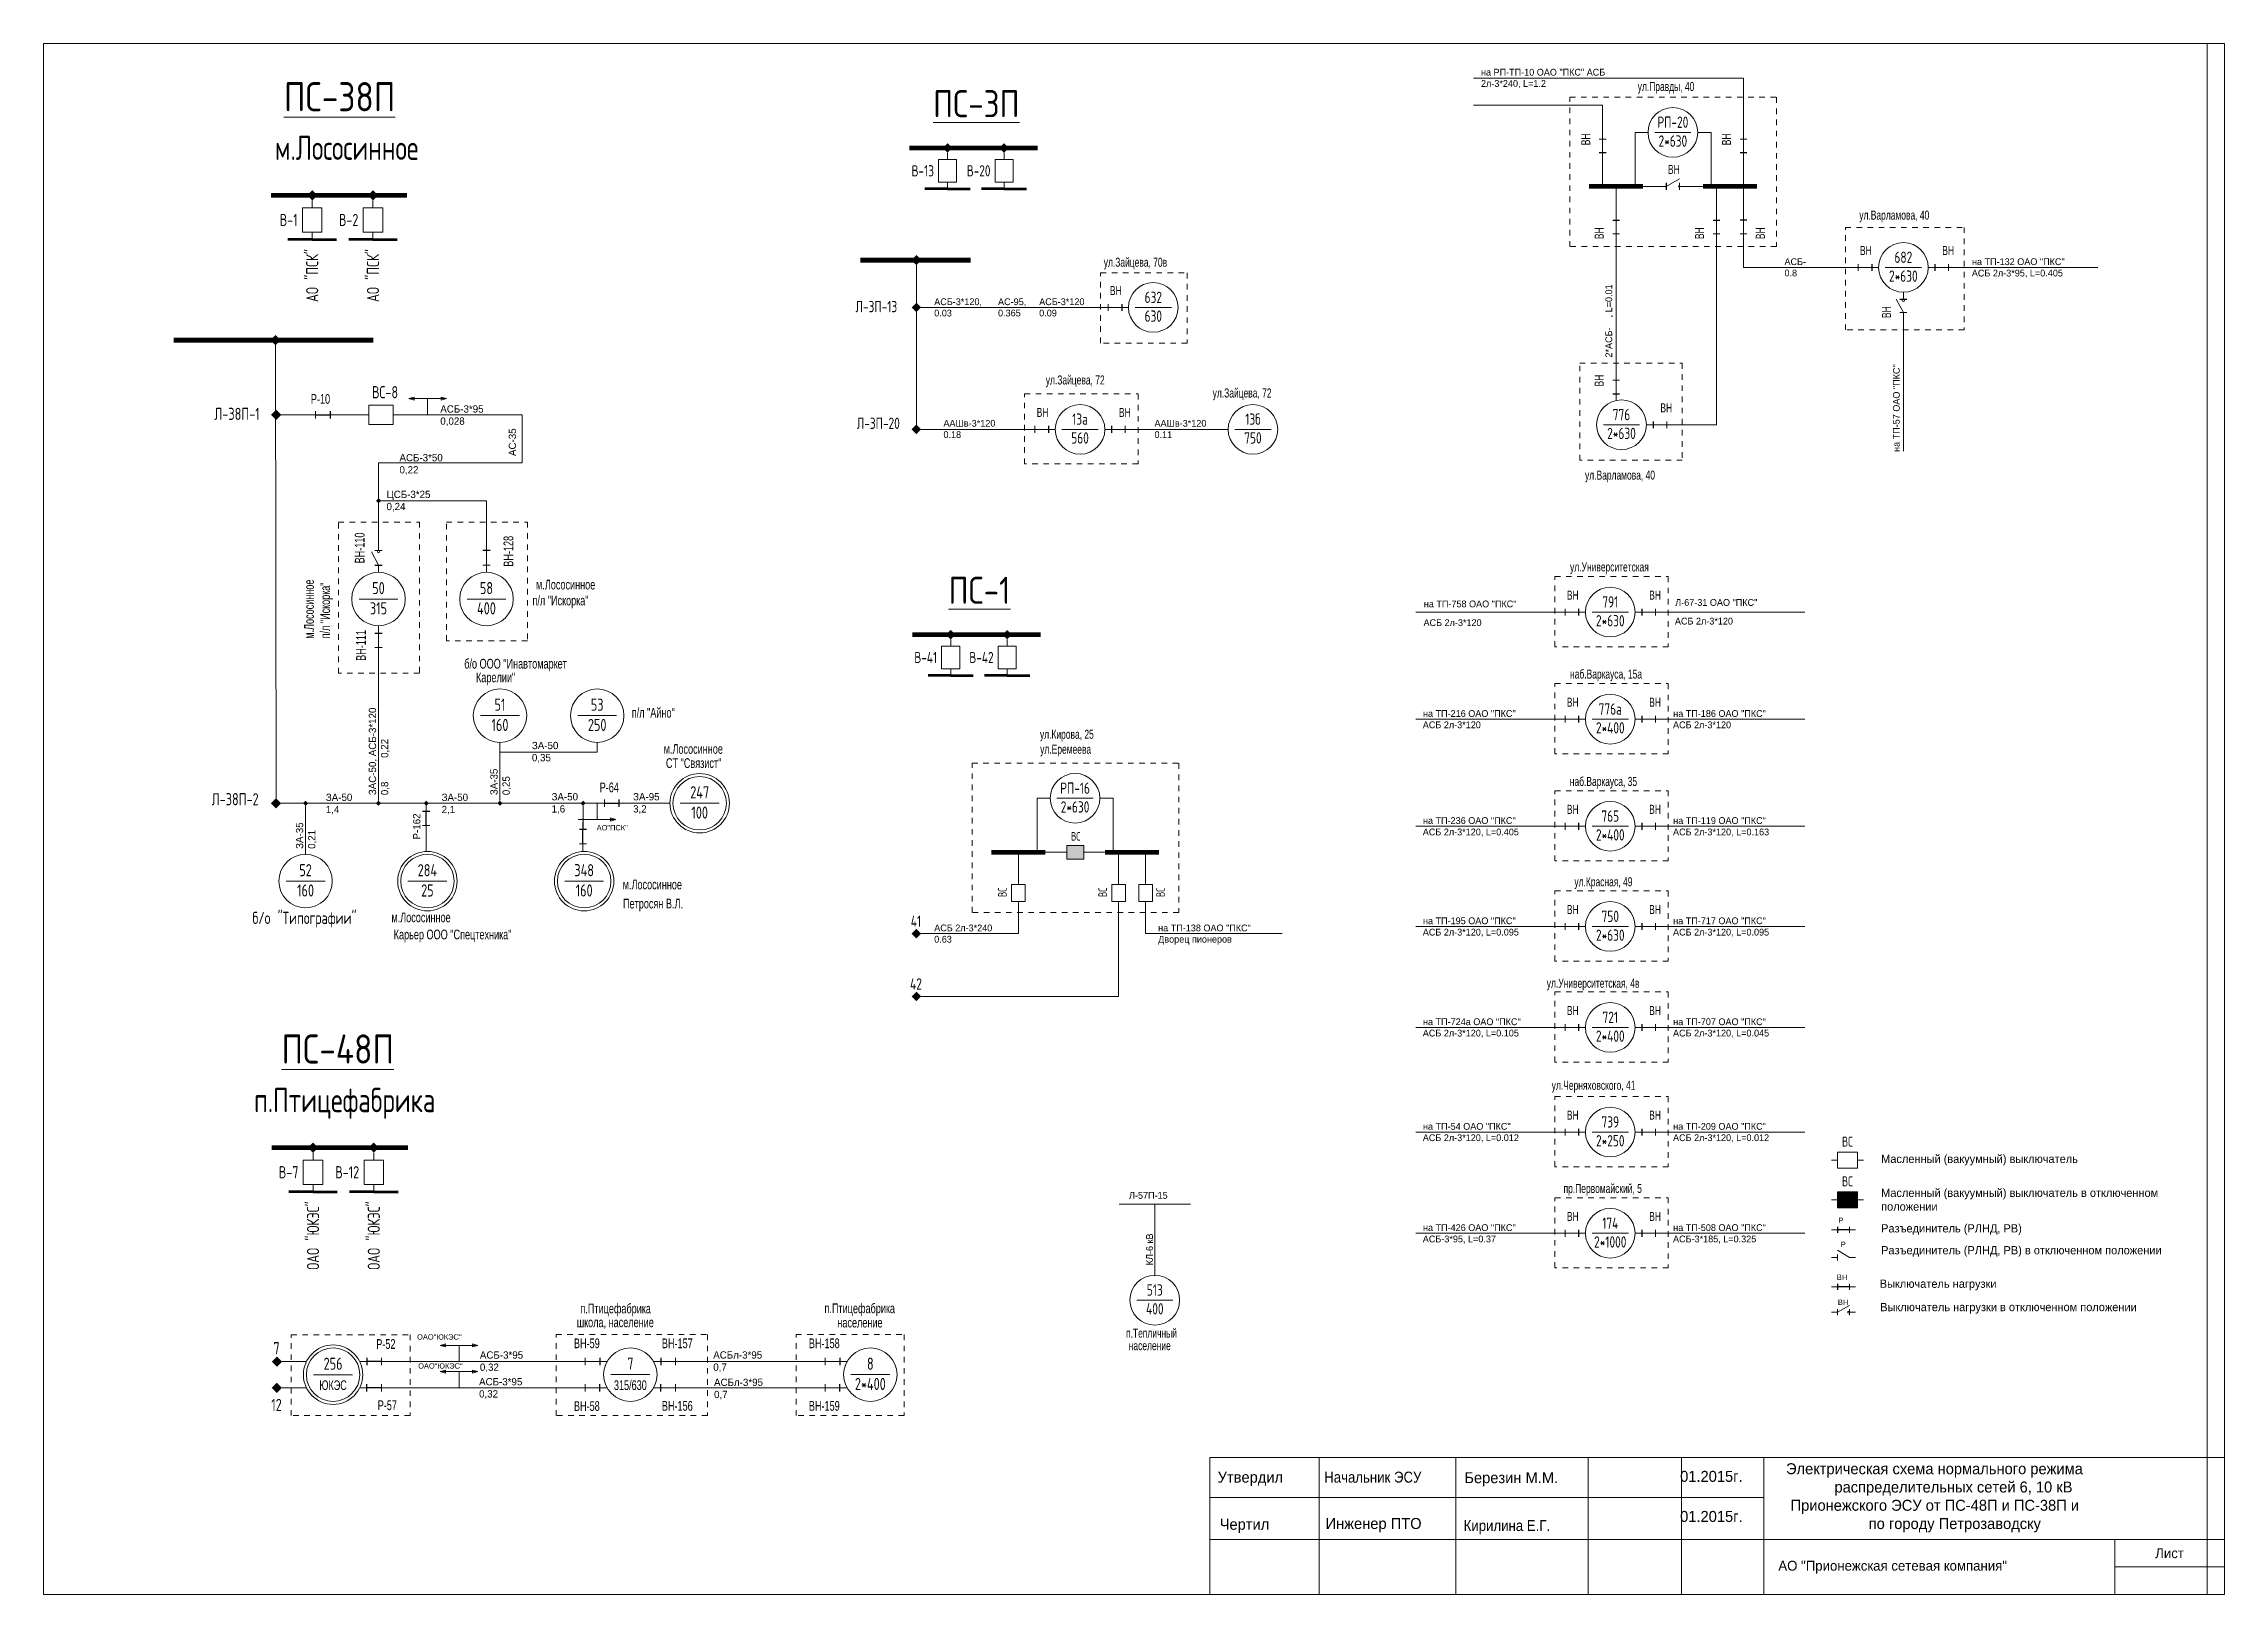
# Paper-space layout 'ПС-48П -38П и город' of a CAD drawing. Header units: millimetres. Extents: x 11 to 409, y 3 to 285.
# The model-space entities are those that its viewports show. They can reach past a viewport. Long polylines and large blocks are cut down to what shows.
import ezdxf
from ezdxf.enums import TextEntityAlignment as Align

# ---------------------------------------------------------------- set-up
doc = ezdxf.new("R2010")
doc.units = ezdxf.units.MM
doc.linetypes.add('JIS_02_1.0', pattern=[2, 1, -1])
for name, color, linetype, lineweight in [('10_КВ', 250, 'Continuous', 18), ('АТРИБУТЫ', 7, 'Continuous', 13), ('РАЗЪЕД_РУБИЛЬН', 150, 'Continuous', 13), ('ТЕКСТ', 7, 'Continuous', 13)]:
    doc.layers.add(name, color=color, linetype=linetype, lineweight=lineweight)
doc.layers.add('Слой1', color=7, linetype='Continuous', lineweight=13, plot=False)
doc.layers.add('СХ_ОПЕРАТИВНАЯ', color=10, linetype='Continuous')
doc.layers.add('ШУНТ_РАЗЪЕД', color=161, linetype='Continuous')
doc.styles.add('ATTRIB', font='txt.shx', dxfattribs={"width": 0.7, "height": 5})
doc.styles.add('PRINADLEGNOST', font='txt.shx', dxfattribs={"width": 0.7, "height": 7})
doc.styles.add('МП', font='txt.shx', dxfattribs={"width": 0.7, "height": 2.5})
doc.styles.add('ПС', font='txt.shx', dxfattribs={"width": 0.8, "height": 12})
doc.styles.add('ТЕКСТ_МОДЕЛИ', font='txt.shx', dxfattribs={"width": 0.7, "height": 5})

psp = doc.layouts.new('ПС-48П -38П и город')

# ---------------------------------------------------------------- texts
at = {"layer": '10_КВ', "color": 7}
for s, insert, char_height, width, attachment_point in [('Масленный (вакуумный) выключатель', (346.44, 82.8), 1.5, 55.4937, 1), ('Масленный (вакуумный) выключатель в отключенном положении', (346.44, 76.61), 1.5, 55.4937, 1), ('Разъединитель (РЛНД, РВ)', (346.44, 70.13), 1.5, 55.4937, 1), ('Разъединитель (РЛНД, РВ) в отключенном положении', (346.44, 66.14), 1.5, 55.4937, 1), ('Выключатель нагрузки', (346.19, 60.03), 1.5, 55.4937, 1), ('ВН', (338.55, 56.39), 1, 55.4937, 1), ('Выключатель нагрузки в отключенном положении', (346.27, 55.77), 1.5, 55.4937, 1), ('Утвердил', (225.46, 25), 2, 17, 1), ('{\\W0.9;Начальник ЭСУ}', (244.89, 25), 2, 28.2382, 1), ('Березин М.М.', (270.44, 24.9), 2, 24.7074, 1), (' 01.2015г.', (309.05, 25.14), 2, 23.9771, 1), ('\\pi9.1668;Электрическая схема нормального режима \\P\\pi18;распределительных сетей 6, 10 кВ\\P\\pi10;Прионежского ЭСУ от ПС-48П и ПС-38П и\\P\\pi23.5; по городу Петрозаводску', (319.93, 26.53), 2, 84, 1), ('Чертил', (225.83, 16.4), 2, 17, 1), ('Инженер ПТО', (245.14, 16.54), 2, 23.9771, 1), ('{\\W0.9;Кирилина Е.Г.}', (270.32, 16.17), 2, 24.7074, 1), (' 01.2015г.', (309.05, 17.83), 2, 23.9771, 1), ('АО "Прионежская сетевая компания"', (327.7, 8.74), 1.8, 74.3787, 1), ('Лист', (399.03, 10.11), 1.8, 20, 5)]:
    psp.add_mtext(s, dxfattribs=dict(at, insert=insert, char_height=char_height, width=width, attachment_point=attachment_point))
at = {"layer": 'ТЕКСТ', "color": 7, "insert": (339.06, 66.96), "char_height": 1, "width": 4.6504, "attachment_point": 1}
psp.add_mtext('Р', dxfattribs=at)

msp = doc.modelspace()

# ---------------------------------------------------------------- texts
at = {"layer": 'ТЕКСТ', "style": 'ТЕКСТ_МОДЕЛИ', "width": 0.7}
for s, p in [('АО "ПСК"', (1914.34, -552.47)), ('АО "ПСК"', (1925.59, -552.47)), ('ОАО "ЮКЭС"', (1914.49, -728.87)), ('ОАО "ЮКЭС"', (1925.74, -728.87))]:
    msp.add_text(s, height=2.25, rotation=90, dxfattribs=at).set_placement(p, align=Align.MIDDLE_RIGHT)
at = {"layer": 'ТЕКСТ'}
for s, insert, char_height, width, attachment_point in [('на РП-ТП-10 ОАО "ПКС" АСБ 2л-3*240, L=1.2', (2130.77, -519.08), 1.2545, 27.8031, 1), ('АСБ-\\P0.8', (2186.97, -554.18), 1.255, 20.3525, 1), ('АСБ 2л-3*95, L=0.405', (2221.66, -556.29), 1.2545, 23.4259, 1), ('на ТП-132 ОАО "ПКС"', (2221.69, -554.18), 1.2545, 23.2722, 1), ('АСБ-3*120,\\P0.03', (2029.52, -561.6), 1.255, 20.3525, 1), ('АС-95,\\P0.365', (2041.34, -561.6), 1.255, 20.3525, 1), ('АСБ-3*120\\P0.09', (2048.96, -561.6), 1.255, 20.3525, 1), ('АСБ-3*95\\P0,028', (1938.06, -581.41), 1.35, 13.1492, 1), ('ААШв-3*120\\P0.18', (2031.23, -584.11), 1.255, 20.3525, 1), ('ААШв-3*120\\P0.11', (2070.31, -584.11), 1.255, 20.3525, 1), ('АСБ-3*50\\P0,22', (1930.5, -590.43), 1.35, 13.1492, 1), ('ЦСБ-3*25\\P0,24', (1928.1, -597.23), 1.35, 13.1492, 1), ('на ТП-758 ОАО "ПКС"', (2120.18, -617.57), 1.2545, 23.2722, 1), ('Л-67-31 ОАО "ПКС"', (2166.74, -617.3), 1.2545, 23.2722, 1), ('АСБ 2л-3*120', (2120.13, -621.04), 1.2545, 23.2722, 1), ('АСБ 2л-3*120', (2166.68, -620.76), 1.2545, 23.2722, 1), ('на ТП-216 ОАО "ПКС"', (2120.03, -637.87), 1.2545, 23.2722, 1), ('на ТП-186 ОАО "ПКС"', (2166.36, -637.87), 1.2545, 23.2722, 1), ('АСБ 2л-3*120', (2119.99, -639.97), 1.2545, 23.4259, 1), ('АСБ 2л-3*120', (2166.33, -639.97), 1.2545, 23.4259, 1), ('ЗА-50\\P0,35', (1955.02, -643.75), 1.35, 13.1492, 1), ('ЗА-50\\P1,4', (1916.86, -653.35), 1.35, 13.1492, 1), ('ЗА-50\\P2,1', (1938.3, -653.35), 1.35, 13.1492, 1), ('ЗА-50\\P1,6', (1958.66, -653.24), 1.35, 13.1492, 1), ('ЗА-95\\P3,2', (1973.76, -653.24), 1.35, 13.1492, 1), ('на ТП-236 ОАО "ПКС"', (2120.03, -657.7), 1.2545, 23.2722, 1), ('на ТП-119 ОАО "ПКС"', (2166.36, -657.7), 1.2545, 23.2722, 1), ('АО"ПСК"', (1967.01, -660.16), 1, 29.3414, 7), ('АСБ 2л-3*120, L=0.405', (2119.99, -659.81), 1.2545, 23.4259, 1), ('АСБ 2л-3*120, L=0.163', (2166.33, -659.81), 1.2545, 23.4259, 1), ('АСБ 2л-3*240\\P0.63', (2029.52, -677.59), 1.2545, 20.3525, 1), ('на ТП-138 ОАО "ПКС"\\PДворец пионеров', (2070.99, -677.59), 1.2545, 23.2722, 1), ('АСБ 2л-3*120, L=0.095', (2119.99, -678.37), 1.2545, 23.4259, 1), ('на ТП-195 ОАО "ПКС"', (2120.03, -676.27), 1.2545, 23.2722, 1), ('АСБ 2л-3*120, L=0.095', (2166.33, -678.37), 1.2545, 23.4259, 1), ('на ТП-717 ОАО "ПКС"', (2166.36, -676.27), 1.2545, 23.2722, 1), ('АСБ 2л-3*120, L=0.105', (2119.99, -697.07), 1.2545, 23.4259, 1), ('на ТП-724а ОАО "ПКС"', (2120.03, -694.97), 1.2545, 29.71, 1), ('АСБ 2л-3*120, L=0.045', (2166.33, -697.07), 1.2545, 23.4259, 1), ('на ТП-707 ОАО "ПКС"', (2166.36, -694.97), 1.2545, 23.2722, 1), ('на ТП-54 ОАО "ПКС"', (2120.03, -714.35), 1.2545, 23.2722, 1), ('на ТП-209 ОАО "ПКС"', (2166.36, -714.35), 1.2545, 23.2722, 1), ('АСБ 2л-3*120, L=0.012', (2119.99, -716.45), 1.2545, 23.4259, 1), ('АСБ 2л-3*120, L=0.012', (2166.33, -716.45), 1.2545, 23.4259, 1), ('Л-57П-15', (2065.59, -727.13), 1.255, 23.2722, 1), ('на ТП-426 ОАО "ПКС"', (2120.03, -733.1), 1.2545, 23.2722, 1), ('на ТП-508 ОАО "ПКС"', (2166.36, -733.1), 1.2545, 23.2722, 1), ('АСБ-3*95, L=0.37', (2119.99, -735.2), 1.2545, 23.4259, 1), ('АСБ-3*185, L=0.325', (2166.33, -735.2), 1.2545, 23.4259, 1), ('ОАО"ЮКЭС"', (1933.76, -753.48), 1, 29.3414, 1), ('ОАО"ЮКЭС"', (1933.96, -758.85), 1, 29.3414, 1), ('АСБ-3*95\\P0,32', (1945.39, -756.65), 1.35, 11.6744, 1), ('АСБл-3*95\\P0,7', (1988.6, -756.64), 1.35, 11.6744, 1), ('АСБ-3*95\\P0,32', (1945.24, -761.6), 1.35, 11.6744, 1), ('АСБл-3*95\\P0,7', (1988.75, -761.71), 1.35, 11.6744, 1)]:
    msp.add_mtext(s, dxfattribs=dict(at, insert=insert, char_height=char_height, width=width, attachment_point=attachment_point))
at = {"layer": 'ТЕКСТ', "attachment_point": 1, "rotation": 90}
for s, insert, char_height, width in [('2*АСБ-    , L=0.01', (2153.81, -572.56), 1.2545, 20.3525), ('на ТП-57 ОАО "ПКС"', (2207.06, -590.04), 1.2545, 23.0888), ('АС-35', (1950.73, -590.8), 1.35, 13.1492), ('ЗАС-50, АСБ-3*120\\P0,8^I   0,22', (1924.82, -653.62), 1.35, 26.8398), ('ЗА-35\\P0,25', (1947.32, -653.62), 1.35, 26.8398), ('Р-162', (1933.01, -661.83), 1.35, 9.3396), ('ЗА-35\\P0,21', (1911.32, -663.57), 1.35, 26.8398), ('КЛ-6 кВ', (2068.76, -740.7), 1.255, 20.3525)]:
    msp.add_mtext(s, dxfattribs=dict(at, insert=insert, char_height=char_height, width=width))

# ---------------------------------------------------------------- blocks, each defined once
blk = doc.blocks.new('ВЫКЛЮЧАТЕЛЬ')
at = {"color": 0, "linetype": 'ByBlock'}
for p, q in [((0, 0), (0, -3)), ((0, -13), (0, -16))]:
    blk.add_line(p, q, dxfattribs=at)
blk.add_lwpolyline([(-4, -3), (4, -3), (4, -13), (-4, -13)], close=True, dxfattribs=at)
at = {"layer": 'АТРИБУТЫ', "style": 'ATTRIB', "width": 0.7}
blk.add_attdef('ДИСП_НОМ', text='', height=5, dxfattribs=at).set_placement((-6, -8), align=Align.MIDDLE_RIGHT)
at = {"layer": 'АТРИБУТЫ', "style": 'ATTRIB', "width": 0.7, "flags": 1}
blk.add_attdef('КОД', text='', height=5, dxfattribs=at).set_placement((-6, -14), align=Align.MIDDLE_RIGHT)
blk = doc.blocks.new('РАЗЪЕДИНИТЕЛЬ')
at = {"color": 0, "linetype": 'ByBlock'}
for p, q in [((0, 0), (0, -3)), ((0, -9), (0, -12))]:
    blk.add_line(p, q, dxfattribs=at)
at = {"layer": 'РАЗЪЕД_РУБИЛЬН', "color": 0, "linetype": 'ByBlock'}
blk.add_line((-1.5, -3), (1.5, -3), dxfattribs=at)
at = {"layer": 'СХ_ОПЕРАТИВНАЯ', "color": 0, "linetype": 'ByBlock'}
blk.add_line((-1.5, -9), (1.5, -9), dxfattribs=at)
at = {"layer": 'ШУНТ_РАЗЪЕД', "color": 0}
blk.add_line((0, -3), (0, -9), dxfattribs=at)
at = {"layer": 'РАЗЪЕД_РУБИЛЬН', "color": 7, "style": 'ATTRIB', "width": 0.7}
blk.add_attdef('ДИСП_НОМ', text='', height=5, dxfattribs=at).set_placement((-4.75, -6), align=Align.MIDDLE_RIGHT)
at = {"layer": 'РАЗЪЕД_РУБИЛЬН', "color": 7, "style": 'ATTRIB', "width": 0.7, "flags": 1}
blk.add_attdef('КОД', text='', height=5, dxfattribs=at).set_placement((-4.75, -12), align=Align.MIDDLE_RIGHT)
blk = doc.blocks.new('ТРАНСФ_ПОДСТ')
at = {"color": 7}
blk.add_line((-8, -11), (8, -11), dxfattribs=at)
at = {"color": 0}
blk.add_circle((0, -11), 11, dxfattribs=at)
at = {"layer": 'АТРИБУТЫ', "style": 'ATTRIB', "width": 0.7, "flags": 4}
for tag, p in [('OBOZN', (0, -9)), ('MOCHNOCT', (0, -17.33))]:
    blk.add_attdef(tag, text='', height=5, dxfattribs=at).set_placement(p, align=Align.CENTER)
at = {"layer": 'АТРИБУТЫ', "style": 'ТЕКСТ_МОДЕЛИ', "width": 0.7}
blk.add_attdef('MESTO_1', text='', height=5, dxfattribs=at).set_placement((14, -11), align=Align.BOTTOM_LEFT)
blk.add_attdef('MESTO_2', text='', height=5, dxfattribs=at).set_placement((14, -12), align=Align.TOP_LEFT)
blk = doc.blocks.new('ВЫКЛ_НАГРУЗКИ')
at = {"color": 0, "linetype": 'ByBlock'}
for p, q in [((0, 0), (0, -3)), ((0, -9), (0, -12))]:
    blk.add_line(p, q, dxfattribs=at)
at = {"layer": 'РАЗЪЕД_РУБИЛЬН', "color": 0, "linetype": 'ByBlock'}
blk.add_line((-1.5, -3), (1.5, -3), dxfattribs=at)
at = {"layer": 'СХ_ОПЕРАТИВНАЯ', "color": 0, "linetype": 'ByBlock'}
blk.add_line((-1.5, -9), (1.5, -9), dxfattribs=at)
at = {"layer": 'РАЗЪЕД_РУБИЛЬН', "color": 7, "style": 'ATTRIB', "width": 0.7}
blk.add_attdef('ДИСП_НОМ', text='', height=5, dxfattribs=at).set_placement((-4.75, -6), align=Align.MIDDLE_RIGHT)
at = {"layer": 'РАЗЪЕД_РУБИЛЬН', "color": 7, "style": 'ATTRIB', "width": 0.7, "flags": 1}
blk.add_attdef('КОД', text='', height=5, dxfattribs=at).set_placement((-4.75, -12), align=Align.MIDDLE_RIGHT)
blk = doc.blocks.new('ПРИСОЕД_ШИНЕ')
at = {"color": 0}
blk.add_solid([(0, 2.12), (2.12, 0), (-2.12, 0), (0, -2.12)], dxfattribs=at)
at = {"layer": 'АТРИБУТЫ', "style": 'ATTRIB', "width": 0.7}
blk.add_attdef('ДИСП_НОМ', text='', height=5, dxfattribs=at).set_placement((0, 3.12), align=Align.CENTER)
blk = doc.blocks.new('НАЗВАНИЕ_ОБЪЕКТА')
at = {"layer": 'АТРИБУТЫ'}
for tag, height, style, width, p in [('НОМЕР-ПС', 12, 'ПС', 0.8, (0, 0)), ('МЕСТОПОЛОЖЕНИЕ', 10, 'МП', 0.7, (0, -22)), ('ПРИНАДЛЕЖНОСТЬ', 7, 'PRINADLEGNOST', 0.7, (0, -37))]:
    blk.add_attdef(tag, text='', height=height, dxfattribs=dict(at, style=style, width=width)).set_placement(p, align=Align.TOP_CENTER)
blk = doc.blocks.new('ОТВЕТВЛЕНИЕ')
at = {"color": 0, "linetype": 'ByBlock'}
blk.add_solid([(0, 1.06), (1.06, 0), (-1.06, 0), (0, -1.06)], dxfattribs=at)

# ---------------------------------------------------------------- hatches: boundary and pattern name
at = {"layer": '10_КВ'}
h = msp.add_hatch(color=256, dxfattribs=at)
h.paths.add_polyline_path([(1939.2, -580.17), (1938.2, -580.17), (1938.2, -580.47)])
h.paths.add_polyline_path([(1939.2, -580.17), (1938.2, -579.87), (1938.2, -580.17)])
h.paths.add_polyline_path([(1933.2, -580.47), (1933.2, -580.17), (1932.2, -580.17)])
h.paths.add_polyline_path([(1932.2, -580.17), (1933.2, -580.17), (1933.2, -579.87)])
h = msp.add_hatch(color=256, dxfattribs=at)
h.paths.add_polyline_path([(1970.59, -658.12), (1969.59, -658.12), (1969.59, -657.82)])
h.paths.add_polyline_path([(1970.59, -658.12), (1969.59, -658.42), (1969.59, -658.12)])
h.paths.add_polyline_path([(1964.59, -657.82), (1964.59, -658.12), (1963.59, -658.12)])
h.paths.add_polyline_path([(1963.59, -658.12), (1964.59, -658.12), (1964.59, -658.42)])
h = msp.add_hatch(color=256, dxfattribs=at)
h.dxf.hatch_style = 1
h.paths.add_polyline_path([(2057.22, -665.47), (2057.22, -662.93), (2054.05, -662.93), (2054.05, -665.47)])
edge = h.paths.add_edge_path()
edge.add_line((2054.05, -664.2), (2053.1, -664.2))
edge = h.paths.add_edge_path()
edge.add_line((2058.17, -664.2), (2057.22, -664.2))
h.paths.add_polyline_path([(2054.36, -662.44), (2057, -662.44), (2057, -660.06), (2054.36, -660.06)], flags=9)
h = msp.add_hatch(color=256, dxfattribs=at)
h.paths.add_polyline_path([(1945.03, -755.54), (1944.03, -755.54), (1944.03, -755.84)])
h.paths.add_polyline_path([(1945.03, -755.54), (1944.03, -755.24), (1944.03, -755.54)])
h.paths.add_polyline_path([(1939.03, -755.84), (1939.03, -755.54), (1938.03, -755.54)])
h.paths.add_polyline_path([(1938.03, -755.54), (1939.03, -755.54), (1939.03, -755.24)])
h = msp.add_hatch(color=256, dxfattribs=at)
h.paths.add_polyline_path([(1945.03, -760.41), (1944.03, -760.41), (1944.03, -760.71)])
h.paths.add_polyline_path([(1945.03, -760.41), (1944.03, -760.11), (1944.03, -760.41)])
h.paths.add_polyline_path([(1939.03, -760.71), (1939.03, -760.41), (1938.03, -760.41)])
h.paths.add_polyline_path([(1938.03, -760.41), (1939.03, -760.41), (1939.03, -760.11)])

# ---------------------------------------------------------------- linework, layer by layer
for p, q in [((2179.37, -520.83), (2129.37, -520.83)), ((2179.37, -530.83), (2179.37, -520.83)), ((2153.3, -525.83), (2129.37, -525.83)), ((2153.3, -530.83), (2153.3, -525.83)), ((2153.3, -534.59), (2153.3, -532.08)), ((2159.3, -540.85), (2159.3, -530.85)), ((2159.3, -530.85), (2161.7, -530.85)), ((2173.37, -530.85), (2170.9, -530.85)), ((2173.37, -540.85), (2173.37, -530.85)), ((2179.37, -534.59), (2179.37, -530.83)), ((2153.3, -540.85), (2153.3, -535.85)), ((2179.37, -540.85), (2179.37, -535.85)), ((2155.8, -545.85), (2155.8, -540.85)), ((2160.8, -540.85), (2163.8, -540.85)), ((2165.05, -540.85), (2167.56, -539.46)), ((2168.87, -540.85), (2171.87, -540.85)), ((2174.37, -545.85), (2174.37, -540.85)), ((2179.37, -545.85), (2179.37, -540.85)), ((2155.8, -549.61), (2155.8, -547.1)), ((2174.37, -549.61), (2174.37, -547.1)), ((2179.37, -549.61), (2179.37, -545.85)), ((2155.8, -550.87), (2155.8, -555.87)), ((2174.37, -550.87), (2174.37, -555.87)), ((2179.37, -550.87), (2179.37, -555.87)), ((2026.23, -585.88), (2026.21, -555.47)), ((2155.8, -555.87), (2155.8, -575.51)), ((2174.37, -555.87), (2174.37, -585.01)), ((2179.37, -555.87), (2199.37, -555.87)), ((2200.62, -555.87), (2203.13, -555.87)), ((2214.84, -555.87), (2218.6, -555.87)), ((2218.6, -555.87), (2245, -555.87)), ((2027.1, -563.28), (2060.47, -563.28)), ((2061.72, -563.28), (2065.49, -563.28)), ((2208.98, -564.23), (2207.68, -561.72)), ((2208.98, -565.48), (2208.98, -589.91)), ((1907.64, -655.14), (1907.56, -570.29)), ((2155.8, -579.27), (2155.8, -576.76)), ((1932.2, -580.17), (1933.2, -579.87)), ((1932.2, -580.17), (1939.2, -580.17)), ((1932.2, -580.17), (1933.2, -580.47)), ((1933.2, -579.87), (1933.2, -580.47)), ((1935.7, -580.17), (1935.7, -583.17)), ((1939.2, -580.17), (1938.2, -579.87)), ((1938.2, -579.87), (1938.2, -580.47)), ((1939.2, -580.17), (1938.2, -580.47)), ((1908.6, -583.17), (1913.6, -583.17)), ((1919, -583.17), (1923.5, -583.17)), ((1930.7, -583.17), (1935.7, -583.17)), ((1935.7, -583.17), (1953.21, -583.17)), ((1953.21, -583.17), (1953.21, -592.09)), ((2162.65, -585.01), (2166.41, -585.01)), ((2166.41, -585.01), (2174.37, -585.01)), ((2027.1, -585.86), (2046.9, -585.86)), ((2048.16, -585.86), (2050.67, -585.86)), ((2062.38, -585.86), (2064.88, -585.86)), ((2066.14, -585.86), (2083.94, -585.86)), ((1926.61, -592.09), (1926.61, -599.09)), ((1926.61, -592.09), (1953.21, -592.09)), ((1926.61, -599.09), (1946.61, -599.09)), ((1926.61, -610.99), (1925.34, -608.54)), ((1946.61, -608.29), (1946.61, -610.99)), ((2118.69, -619.71), (2145.09, -619.71)), ((2146.34, -619.71), (2148.85, -619.71)), ((2160.56, -619.71), (2163.07, -619.71)), ((2164.33, -619.71), (2190.73, -619.71)), ((1926.61, -623.59), (1926.61, -627.64)), ((1926.61, -632.14), (1926.61, -627.64)), ((1926.61, -632.14), (1926.61, -654.64)), ((2118.69, -639.55), (2145.09, -639.55)), ((2146.34, -639.55), (2148.85, -639.55)), ((2160.56, -639.55), (2163.07, -639.55)), ((2164.33, -639.55), (2190.73, -639.55)), ((1949.11, -645.64), (1949.11, -643.84)), ((1949.11, -654.64), (1949.11, -645.64)), ((1949.11, -645.64), (1967.11, -645.64)), ((1967.11, -645.64), (1967.11, -643.84)), ((2048.6, -664.2), (2048.6, -654.2)), ((2048.6, -654.2), (2051, -654.2)), ((2062.67, -654.2), (2060.2, -654.2)), ((2062.67, -664.2), (2062.67, -654.2)), ((1913.09, -655.12), (1908.59, -655.12)), ((1913.09, -655.12), (1926.59, -655.12)), ((1913.11, -664.6), (1913.11, -655.6)), ((1926.59, -655.12), (1944.59, -655.12)), ((1935.45, -664.05), (1935.47, -655.6)), ((1944.59, -655.12), (1953.59, -655.12)), ((1953.59, -655.12), (1958.09, -655.12)), ((1958.09, -655.12), (1967.09, -655.12)), ((1963.59, -658.12), (1970.59, -658.12)), ((1964.47, -664.05), (1964.49, -655.6)), ((1967.09, -658.12), (1967.09, -655.12)), ((1970.59, -658.12), (1969.59, -657.82)), ((1969.59, -658.42), (1969.59, -657.82)), ((1970.59, -658.12), (1969.59, -658.42)), ((1972.49, -655.12), (1980.59, -655.12)), ((2118.69, -659.39), (2145.09, -659.39)), ((2146.34, -659.39), (2148.85, -659.39)), ((2160.56, -659.39), (2163.07, -659.39)), ((2164.33, -659.39), (2190.73, -659.39)), ((2045.1, -669.2), (2045.1, -664.2)), ((2050.1, -664.2), (2053.1, -664.2)), ((2058.17, -664.2), (2061.17, -664.2)), ((2063.67, -669.2), (2063.67, -664.2)), ((2068.67, -669.2), (2068.67, -664.2)), ((2045.1, -679.27), (2045.1, -674.27)), ((2063.67, -690.9), (2063.67, -674.27)), ((2068.67, -679.27), (2068.67, -674.27)), ((2118.69, -677.95), (2145.09, -677.95)), ((2146.34, -677.95), (2148.85, -677.95)), ((2160.56, -677.95), (2163.07, -677.95)), ((2164.33, -677.95), (2190.73, -677.95)), ((2027.1, -679.27), (2045.1, -679.27)), ((2068.67, -679.27), (2093.95, -679.27)), ((2027.1, -690.9), (2063.67, -690.9)), ((2118.69, -696.65), (2145.09, -696.65)), ((2146.34, -696.65), (2148.85, -696.65)), ((2160.56, -696.65), (2163.07, -696.65)), ((2164.33, -696.65), (2190.73, -696.65)), ((2118.69, -716.03), (2145.09, -716.03)), ((2146.34, -716.03), (2148.85, -716.03)), ((2160.56, -716.03), (2163.07, -716.03)), ((2164.33, -716.03), (2190.73, -716.03)), ((2070.37, -729.37), (2063.77, -729.37)), ((2070.37, -742.57), (2070.37, -729.37)), ((2070.37, -729.37), (2076.97, -729.37)), ((2118.69, -734.78), (2145.09, -734.78)), ((2146.34, -734.78), (2148.85, -734.78)), ((2160.56, -734.78), (2163.07, -734.78)), ((2164.33, -734.78), (2190.73, -734.78)), ((1908.77, -758.54), (1913.27, -758.54)), ((1928.53, -758.54), (1963.53, -758.54)), ((1938.03, -755.54), (1939.03, -755.24)), ((1938.03, -755.54), (1945.03, -755.54)), ((1938.03, -755.54), (1939.03, -755.84)), ((1939.03, -755.24), (1939.03, -755.84)), ((1941.53, -755.54), (1941.53, -758.54)), ((1945.03, -755.54), (1944.03, -755.24)), ((1944.03, -755.24), (1944.03, -755.84)), ((1945.03, -755.54), (1944.03, -755.84)), ((1964.88, -758.54), (1967.58, -758.54)), ((1978.92, -758.54), (1982.97, -758.54)), ((1982.97, -758.54), (2007.97, -758.54)), ((2009.32, -758.54), (2012.72, -758.54)), ((1938.03, -760.41), (1939.03, -760.11)), ((1938.03, -760.41), (1945.03, -760.41)), ((1938.03, -760.41), (1939.03, -760.71)), ((1939.03, -760.11), (1939.03, -760.71)), ((1941.53, -760.41), (1941.53, -763.41)), ((1945.03, -760.41), (1944.03, -760.11)), ((1944.03, -760.11), (1944.03, -760.71)), ((1945.03, -760.41), (1944.03, -760.71)), ((1908.77, -763.41), (1913.27, -763.41)), ((1928.53, -763.41), (1963.53, -763.41)), ((1964.88, -763.41), (1967.58, -763.41)), ((1978.92, -763.38), (1981.62, -763.38)), ((1982.97, -763.38), (2007.97, -763.38)), ((2009.32, -763.38), (2012.53, -763.38))]:
    msp.add_line(p, q, dxfattribs=at)
at = {"layer": '10_КВ', "lineweight": 100}
for p, q in [((2031.99, -541.32), (2027.81, -541.32)), ((2031.99, -541.32), (2036.18, -541.32)), ((2042.45, -541.32), (2038.27, -541.32)), ((2042.45, -541.32), (2046.63, -541.32)), ((1914.34, -550.67), (1909.84, -550.67)), ((1914.34, -550.67), (1918.84, -550.67)), ((1925.59, -550.67), (1921.09, -550.67)), ((1925.59, -550.67), (1930.09, -550.67)), ((2032.57, -631.47), (2028.39, -631.47)), ((2032.57, -631.47), (2036.76, -631.47)), ((2043.03, -631.47), (2038.85, -631.47)), ((2043.03, -631.47), (2047.21, -631.47)), ((1914.49, -727.07), (1909.99, -727.07)), ((1914.49, -727.07), (1918.99, -727.07)), ((1925.74, -727.07), (1921.24, -727.07)), ((1925.74, -727.07), (1930.24, -727.07))]:
    msp.add_line(p, q, dxfattribs=at)
at = {"layer": '10_КВ', "linetype": 'JIS_02_1.0'}
for points in [[(2147.24, -524.36), (2185.49, -524.36), (2185.49, -552.02), (2147.24, -552.02)], [(2036.54, -647.72), (2074.8, -647.72), (2074.8, -675.37), (2036.54, -675.37)]]:
    msp.add_lwpolyline(points, close=True, dxfattribs=at)
at = {"layer": '10_КВ'}
for points, const_width in [([(2048.67, -533.74), (2024.91, -533.74)], 0.836), ([(2160.8, -540.85), (2150.8, -540.85)], 0.836), ([(2181.87, -540.85), (2171.87, -540.85)], 0.836), ([(1931.91, -542.51), (1906.71, -542.51)], 0.9), ([(2036.27, -554.52), (2015.85, -554.52)], 0.9), ([(1925.68, -569.34), (1888.68, -569.34)], 0.9), ([(2049.25, -623.89), (2025.49, -623.89)], 0.836), ([(2050.1, -664.2), (2040.1, -664.2)], 0.836), ([(2071.17, -664.2), (2061.17, -664.2)], 0.836), ([(1932.06, -718.91), (1906.86, -718.91)], 0.9)]:
    msp.add_lwpolyline(points, dxfattribs=dict(at, const_width=const_width))
for centre, radius in [((2167.46, -540.85), 0.104), ((2208.98, -561.94), 0.219), ((1926.61, -608.5), 0.209)]:
    msp.add_circle(centre, radius, dxfattribs=at)
at = {"layer": 'Слой1', "color": 3}
msp.add_line((2265.25, -507.8), (2265.25, -804.8), dxfattribs=at)
msp.add_lwpolyline([(1845.25, -804.8), (2265.25, -804.8), (2265.25, -507.8), (1845.25, -507.8)], close=True, dxfattribs=at)
at = {"layer": 'ТЕКСТ'}
for p, q in [((1926.61, -599.09), (1926.61, -606.94)), ((1946.61, -599.09), (1946.61, -606.94))]:
    msp.add_line(p, q, dxfattribs=at)
at = {"layer": 'ТЕКСТ', "linetype": 'JIS_02_1.0'}
for points in [[(2198.24, -548.45), (2220.24, -548.45), (2220.24, -567.45), (2198.24, -567.45)], [(2060.34, -556.87), (2076.34, -556.87), (2076.34, -569.87), (2060.34, -569.87)], [(2149.05, -573.6), (2168.05, -573.6), (2168.05, -591.6), (2149.05, -591.6)], [(2067.26, -592.27), (2046.26, -592.27), (2046.26, -579.27), (2067.26, -579.27)], [(1919.19, -631.04), (1919.19, -603.04), (1934.19, -603.04), (1934.19, -631.04)], [(1939.19, -625.04), (1939.19, -603.04), (1954.19, -603.04), (1954.19, -625.04)], [(2165.45, -626.13), (2144.45, -626.13), (2144.45, -613.13), (2165.45, -613.13)], [(2165.45, -645.96), (2144.45, -645.96), (2144.45, -632.96), (2165.45, -632.96)], [(2165.45, -665.8), (2144.45, -665.8), (2144.45, -652.8), (2165.45, -652.8)], [(2165.45, -684.36), (2144.45, -684.36), (2144.45, -671.36), (2165.45, -671.36)], [(2165.45, -703.07), (2144.45, -703.07), (2144.45, -690.07), (2165.45, -690.07)], [(2165.45, -722.45), (2144.45, -722.45), (2144.45, -709.45), (2165.45, -709.45)], [(2165.45, -741.19), (2144.45, -741.19), (2144.45, -728.19), (2165.45, -728.19)], [(1910.46, -753.56), (1932.46, -753.56), (1932.46, -768.56), (1910.46, -768.56)], [(1959.51, -753.55), (1987.51, -753.55), (1987.51, -768.55), (1959.51, -768.55)], [(2003.94, -753.55), (2023.94, -753.55), (2023.94, -768.55), (2003.94, -768.55)]]:
    msp.add_lwpolyline(points, close=True, dxfattribs=at)
at = {"layer": 'ТЕКСТ'}
for centre in [(1986.09, -655.12), (1935.67, -669.55), (1964.7, -669.55), (1918.2, -760.97)]:
    msp.add_circle(centre, 5.5, dxfattribs=at)

# ---------------------------------------------------------------- block references
at = {"layer": '10_КВ'}
ref = msp.add_blockref('НАЗВАНИЕ_ОБЪЕКТА', (1920.72, -521.55), dxfattribs=dict(at, xscale=-0.4500000000000455, yscale=0.4499999999999886, zscale=0.45))
ref.add_attrib('НОМЕР-ПС', '%%UПС-38П', dxfattribs={"layer": 'АТРИБУТЫ', "height": 5.4, "style": 'ПС', "width": 0.8}).set_placement((1919.42, -521.55), align=Align.TOP_CENTER)
ref.add_attrib('МЕСТОПОЛОЖЕНИЕ', 'м.Лососинное', dxfattribs={"layer": 'АТРИБУТЫ', "height": 4.5, "style": 'МП', "width": 0.7}).set_placement((1920.72, -531.45), align=Align.TOP_CENTER)
ref = msp.add_blockref('НАЗВАНИЕ_ОБЪЕКТА', (2038.53, -523.03), dxfattribs=dict(at, xscale=-0.4181760000000736, yscale=0.4181759999999883, zscale=0.4181760000000002))
ref.add_attrib('НОМЕР-ПС', '%%UПС-3П', dxfattribs={"layer": 'АТРИБУТЫ', "height": 5.018, "style": 'ПС', "width": 0.8}).set_placement((2037.32, -523.03), align=Align.TOP_CENTER)
ref = msp.add_blockref('ТРАНСФ_ПОДСТ', (2166.3, -526.25), dxfattribs=dict(at, xscale=0.4181760000000736, yscale=0.4181760000000736, zscale=0.4181760000000736))
ref.add_attrib('MESTO_1', 'ул.Правды, 40', dxfattribs={"layer": 'АТРИБУТЫ', "height": 1.6727, "width": 0.7}).set_placement((2159.79, -523.69), align=Align.BOTTOM_LEFT)
ref.add_attrib('OBOZN', 'РП-20', dxfattribs={"layer": 'АТРИБУТЫ', "height": 2.091, "style": 'ATTRIB', "width": 0.7, "flags": 4}).set_placement((2166.3, -530.01), align=Align.CENTER)
ref.add_attrib('MOCHNOCT', '2*630', dxfattribs={"layer": 'АТРИБУТЫ', "height": 2.091, "style": 'ATTRIB', "width": 0.7, "flags": 4}).set_placement((2166.3, -533.5), align=Align.CENTER)
for name, p, xscale, yscale, zscale in [('ПРИСОЕД_ШИНЕ', (2031.99, -533.74), -0.4181760000000736, 0.4181759999999883, 0.4181760000000002), ('ПРИСОЕД_ШИНЕ', (2042.45, -533.74), -0.4181760000000736, 0.4181759999999883, 0.4181760000000002), ('ПРИСОЕД_ШИНЕ', (1914.34, -542.51), -0.4500000000000455, 0.4499999999999886, 0.45), ('ПРИСОЕД_ШИНЕ', (1925.59, -542.51), -0.4500000000000455, 0.4499999999999886, 0.45), ('ПРИСОЕД_ШИНЕ', (2026.21, -554.52), -0.4500000000000455, 0.4499999999999886, 0.45), ('ПРИСОЕД_ШИНЕ', (1907.56, -569.34), -0.4500000000000455, 0.4499999999999886, 0.45), ('ОТВЕТВЛЕНИЕ', (1926.62, -599.09), 0.4500000000000455, 0.4500000000000455, 0.4500000000000455), ('ПРИСОЕД_ШИНЕ', (2032.57, -623.89), -0.4181760000000736, 0.4181759999999883, 0.4181760000000002), ('ПРИСОЕД_ШИНЕ', (2043.03, -623.89), -0.4181760000000736, 0.4181759999999883, 0.4181760000000002), ('ОТВЕТВЛЕНИЕ', (1913.11, -655.12), 0.4500000000000455, 0.4500000000000455, 0.4500000000000455), ('ОТВЕТВЛЕНИЕ', (1926.61, -655.12), 0.4500000000000455, 0.4500000000000455, 0.4500000000000455), ('ОТВЕТВЛЕНИЕ', (1935.47, -655.12), 0.4500000000000455, 0.4500000000000455, 0.4500000000000455), ('ОТВЕТВЛЕНИЕ', (1949.11, -655.12), 0.4500000000000455, 0.4500000000000455, 0.4500000000000455), ('ОТВЕТВЛЕНИЕ', (1964.49, -655.12), 0.4500000000000455, 0.4500000000000455, 0.4500000000000455), ('ПРИСОЕД_ШИНЕ', (1914.49, -718.91), -0.4500000000000455, 0.4499999999999886, 0.45), ('ПРИСОЕД_ШИНЕ', (1925.74, -718.91), -0.4500000000000455, 0.4499999999999886, 0.45)]:
    msp.add_blockref(name, p, dxfattribs=dict(at, xscale=xscale, yscale=yscale, zscale=zscale))
ref = msp.add_blockref('ВЫКЛ_НАГРУЗКИ', (2153.3, -530.83), dxfattribs=dict(at, xscale=0.4181760000000736, yscale=0.4181760000000736, zscale=0.4181760000000736))
ref.add_attrib('ДИСП_НОМ', 'ВН', dxfattribs={"layer": 'РАЗЪЕД_РУБИЛЬН', "color": 7, "height": 1.673, "rotation": 90, "width": 0.7}).set_placement((2150.16, -532.15), align=Align.MIDDLE)
ref = msp.add_blockref('ВЫКЛ_НАГРУЗКИ', (2179.37, -530.83), dxfattribs=dict(at, xscale=0.4181760000000736, yscale=0.4181760000000736, zscale=0.4181760000000736))
ref.add_attrib('ДИСП_НОМ', 'ВН', dxfattribs={"layer": 'РАЗЪЕД_РУБИЛЬН', "color": 7, "height": 1.673, "rotation": 90, "width": 0.7}).set_placement((2176.23, -532.15), align=Align.MIDDLE)
for p, xscale, yscale, zscale, values in [((2031.99, -534.63), 0.4181760000000736, 0.4181760000000736, 0.4181760000000736, {'ДИСП_НОМ': 'В-13'}), ((2042.45, -534.63), 0.4181760000000736, 0.4181760000000736, 0.4181760000000736, {'ДИСП_НОМ': 'В-20'}), ((1914.34, -543.47), 0.4500000000000455, 0.4500000000000455, 0.4500000000000455, {'ДИСП_НОМ': 'В-1'}), ((1925.59, -543.47), 0.4500000000000455, 0.4500000000000455, 0.4500000000000455, {'ДИСП_НОМ': 'В-2'}), ((2032.57, -624.78), 0.4181760000000736, 0.4181760000000736, 0.4181760000000736, {'ДИСП_НОМ': 'В-41'}), ((2043.03, -624.78), 0.4181760000000736, 0.4181760000000736, 0.4181760000000736, {'ДИСП_НОМ': 'В-42'}), ((1914.49, -719.87), 0.4500000000000455, 0.4500000000000455, 0.4500000000000455, {'ДИСП_НОМ': 'В-7'}), ((1925.74, -719.87), 0.4500000000000455, 0.4500000000000455, 0.4500000000000455, {'ДИСП_НОМ': 'В-12'})]:
    msp.add_blockref('ВЫКЛЮЧАТЕЛЬ', p, dxfattribs=dict(at, xscale=xscale, yscale=yscale, zscale=zscale)).add_auto_attribs(values)
ref = msp.add_blockref('ВЫКЛ_НАГРУЗКИ', (2168.81, -540.85), dxfattribs=dict(at, xscale=0.4181760000000025, yscale=0.4181760000000025, zscale=0.4181760000000025, rotation=270))
ref.add_attrib('ДИСП_НОМ', 'ВН', dxfattribs={"layer": 'РАЗЪЕД_РУБИЛЬН', "color": 7, "height": 1.673, "width": 0.7}).set_placement((2166.48, -537.71), align=Align.MIDDLE)
ref = msp.add_blockref('ВЫКЛ_НАГРУЗКИ', (2155.8, -550.87), dxfattribs=dict(at, xscale=-0.4181760000000736, yscale=0.4181760000000025, zscale=0.4181760000000002, rotation=180))
ref.add_attrib('ДИСП_НОМ', 'ВН', dxfattribs={"layer": 'РАЗЪЕД_РУБИЛЬН', "color": 7, "height": 1.673, "rotation": 90, "width": 0.7}).set_placement((2152.66, -549.54), align=Align.MIDDLE)
ref = msp.add_blockref('ВЫКЛ_НАГРУЗКИ', (2174.37, -550.87), dxfattribs=dict(at, xscale=-0.4181760000000736, yscale=0.4181760000000025, zscale=0.4181760000000002, rotation=180))
ref.add_attrib('ДИСП_НОМ', 'ВН', dxfattribs={"layer": 'РАЗЪЕД_РУБИЛЬН', "color": 7, "height": 1.673, "rotation": 90, "width": 0.7}).set_placement((2171.23, -549.54), align=Align.MIDDLE)
ref = msp.add_blockref('ВЫКЛ_НАГРУЗКИ', (2179.37, -550.87), dxfattribs=dict(at, xscale=0.4181760000001304, yscale=0.4181760000001304, zscale=0.4181760000001304, rotation=180))
ref.add_attrib('ДИСП_НОМ', 'ВН', dxfattribs={"layer": 'РАЗЪЕД_РУБИЛЬН', "color": 7, "height": 1.673, "rotation": 90, "width": 0.7}).set_placement((2182.5, -549.54), align=Align.MIDDLE)
ref = msp.add_blockref('ТРАНСФ_ПОДСТ', (2208.98, -551.27), dxfattribs=dict(at, xscale=0.4181760000000736, yscale=0.4181760000000736, zscale=0.4181760000000736))
ref.add_attrib('MESTO_2', 'ул.Варламова, 40', dxfattribs={"layer": 'АТРИБУТЫ', "height": 1.6727, "width": 0.7}).set_placement((2200.82, -545.34), align=Align.TOP_LEFT)
ref.add_attrib('OBOZN', '682', dxfattribs={"layer": 'АТРИБУТЫ', "height": 2.091, "style": 'ATTRIB', "width": 0.7, "flags": 4}).set_placement((2208.98, -555.03), align=Align.CENTER)
ref.add_attrib('MOCHNOCT', '2*630', dxfattribs={"layer": 'АТРИБУТЫ', "height": 2.091, "style": 'ATTRIB', "width": 0.7, "flags": 4}).set_placement((2208.98, -558.52), align=Align.CENTER)
ref = msp.add_blockref('ВЫКЛ_НАГРУЗКИ', (2199.37, -555.87), dxfattribs=dict(at, xscale=-0.4181760000000025, yscale=0.4181760000000025, zscale=0.4181760000000002, rotation=90))
ref.add_attrib('ДИСП_НОМ', 'ВН', dxfattribs={"layer": 'РАЗЪЕД_РУБИЛЬН', "color": 7, "height": 1.673, "width": 0.7}).set_placement((2203.13, -552.73), align=Align.MIDDLE_RIGHT)
ref = msp.add_blockref('ВЫКЛ_НАГРУЗКИ', (2218.6, -555.87), dxfattribs=dict(at, xscale=0.4181760000000025, yscale=0.4181760000000025, zscale=0.4181760000000025, rotation=270))
ref.add_attrib('ДИСП_НОМ', 'ВН', dxfattribs={"layer": 'РАЗЪЕД_РУБИЛЬН', "color": 7, "height": 1.673, "width": 0.7}).set_placement((2217.28, -552.73), align=Align.MIDDLE)
ref = msp.add_blockref('ТРАНСФ_ПОДСТ', (2070.09, -558.68), dxfattribs=dict(at, xscale=0.4181760000000736, yscale=0.4181760000000736, zscale=0.4181760000000736))
ref.add_attrib('MESTO_2', 'ул.Зайцева, 70в', dxfattribs={"layer": 'АТРИБУТЫ', "height": 1.6727, "width": 0.7}).set_placement((2060.91, -554.07), align=Align.TOP_LEFT)
ref.add_attrib('OBOZN', '632', dxfattribs={"layer": 'АТРИБУТЫ', "height": 2.091, "style": 'ATTRIB', "width": 0.7, "flags": 4}).set_placement((2070.09, -562.45), align=Align.CENTER)
ref.add_attrib('MOCHNOCT', '630', dxfattribs={"layer": 'АТРИБУТЫ', "height": 2.091, "style": 'ATTRIB', "width": 0.7, "flags": 4}).set_placement((2070.09, -565.93), align=Align.CENTER)
ref = msp.add_blockref('ВЫКЛ_НАГРУЗКИ', (2060.47, -563.28), dxfattribs=dict(at, xscale=-0.4181759999999883, yscale=0.4181759999999883, zscale=0.4181760000000002, rotation=90))
ref.add_attrib('ДИСП_НОМ', 'ВН', dxfattribs={"layer": 'РАЗЪЕД_РУБИЛЬН', "color": 7, "height": 1.673, "width": 0.7}).set_placement((2064.23, -560.15), align=Align.MIDDLE_RIGHT)
ref = msp.add_blockref('ВЫКЛ_НАГРУЗКИ', (2208.98, -565.48), dxfattribs=dict(at, xscale=-0.4181760000000736, yscale=0.4181760000000025, zscale=0.4181760000000002, rotation=180))
ref.add_attrib('ДИСП_НОМ', 'ВН', dxfattribs={"layer": 'РАЗЪЕД_РУБИЛЬН', "color": 7, "height": 1.673, "rotation": 90, "width": 0.7}).set_placement((2205.85, -564.16), align=Align.MIDDLE)
at = {"layer": '10_КВ', "linetype": 'Continuous'}
ref = msp.add_blockref('ПРИСОЕД_ШИНЕ', (2026.22, -563.28), dxfattribs=dict(at, xscale=0.4181760000000736, yscale=0.4181760000000736, zscale=0.4181760000000736))
ref.add_attrib('ДИСП_НОМ', 'Л-3П-13', dxfattribs={"layer": 'АТРИБУТЫ', "height": 2.091, "style": 'ATTRIB', "width": 0.7}).set_placement((2018.8, -564.17), align=Align.CENTER)
at = {"layer": '10_КВ'}
ref = msp.add_blockref('ТРАНСФ_ПОДСТ', (2056.52, -581.26), dxfattribs=dict(at, xscale=0.4181760000000736, yscale=0.4181760000000736, zscale=0.4181760000000736))
ref.add_attrib('MESTO_2', 'ул.Зайцева, 72', dxfattribs={"layer": 'АТРИБУТЫ', "height": 1.6727, "width": 0.7}).set_placement((2050.18, -575.88), align=Align.TOP_LEFT)
ref.add_attrib('OBOZN', '13а', dxfattribs={"layer": 'АТРИБУТЫ', "height": 2.091, "style": 'ATTRIB', "width": 0.7, "flags": 4}).set_placement((2056.52, -585.02), align=Align.CENTER)
ref.add_attrib('MOCHNOCT', '560', dxfattribs={"layer": 'АТРИБУТЫ', "height": 2.091, "style": 'ATTRIB', "width": 0.7, "flags": 4}).set_placement((2056.52, -588.5), align=Align.CENTER)
ref = msp.add_blockref('ВЫКЛ_НАГРУЗКИ', (2155.8, -575.51), dxfattribs=dict(at, xscale=0.4181760000000736, yscale=0.4181760000000736, zscale=0.4181760000000736))
ref.add_attrib('ДИСП_НОМ', 'ВН', dxfattribs={"layer": 'РАЗЪЕД_РУБИЛЬН', "color": 7, "height": 1.673, "rotation": 90, "width": 0.7}).set_placement((2152.66, -576.83), align=Align.MIDDLE)
ref = msp.add_blockref('РАЗЪЕДИНИТЕЛЬ', (1913.6, -583.17), dxfattribs=dict(at, xscale=-0.4499999999999886, yscale=0.4499999999999886, zscale=0.45, rotation=90))
ref.add_attrib('ДИСП_НОМ', 'Р-10', dxfattribs={"layer": 'РАЗЪЕД_РУБИЛЬН', "color": 7, "height": 1.8, "width": 0.7}).set_placement((1917.65, -580.23), align=Align.MIDDLE_RIGHT)
ref = msp.add_blockref('ВЫКЛЮЧАТЕЛЬ', (1930.7, -583.17), dxfattribs=dict(at, xscale=-0.4499999999999886, yscale=0.4499999999999886, zscale=0.45, rotation=270))
ref.add_attrib('ДИСП_НОМ', 'ВС-8', dxfattribs={"layer": 'АТРИБУТЫ', "height": 2.25, "style": 'ATTRIB', "width": 0.7}).set_placement((1930.25, -578.98), align=Align.MIDDLE_RIGHT)
ref = msp.add_blockref('ТРАНСФ_ПОДСТ', (2088.54, -581.26), dxfattribs=dict(at, xscale=0.4181760000000736, yscale=0.4181760000000736, zscale=0.4181760000000736))
ref.add_attrib('MESTO_2', 'ул.Зайцева, 72', dxfattribs={"layer": 'АТРИБУТЫ', "height": 1.6727, "width": 0.7}).set_placement((2081.08, -578.29), align=Align.TOP_LEFT)
ref.add_attrib('OBOZN', '13б', dxfattribs={"layer": 'АТРИБУТЫ', "height": 2.091, "style": 'ATTRIB', "width": 0.7, "flags": 4}).set_placement((2088.54, -585.02), align=Align.CENTER)
ref.add_attrib('MOCHNOCT', '750', dxfattribs={"layer": 'АТРИБУТЫ', "height": 2.091, "style": 'ATTRIB', "width": 0.7, "flags": 4}).set_placement((2088.54, -588.5), align=Align.CENTER)
ref = msp.add_blockref('ТРАНСФ_ПОДСТ', (2156.79, -580.41), dxfattribs=dict(at, xscale=0.4181760000000736, yscale=0.4181760000000736, zscale=0.4181760000000736))
ref.add_attrib('MESTO_2', 'ул.Варламова, 40', dxfattribs={"layer": 'АТРИБУТЫ', "height": 1.6727, "width": 0.7}).set_placement((2150.03, -593.5), align=Align.TOP_LEFT)
ref.add_attrib('OBOZN', '776', dxfattribs={"layer": 'АТРИБУТЫ', "height": 2.091, "style": 'ATTRIB', "width": 0.7, "flags": 4}).set_placement((2156.79, -584.18), align=Align.CENTER)
ref.add_attrib('MOCHNOCT', '2*630', dxfattribs={"layer": 'АТРИБУТЫ', "height": 2.091, "style": 'ATTRIB', "width": 0.7, "flags": 4}).set_placement((2156.79, -587.66), align=Align.CENTER)
ref = msp.add_blockref('ВЫКЛ_НАГРУЗКИ', (2166.41, -585.01), dxfattribs=dict(at, xscale=0.4181760000000025, yscale=0.4181760000000025, zscale=0.4181760000000025, rotation=270))
ref.add_attrib('ДИСП_НОМ', 'ВН', dxfattribs={"layer": 'РАЗЪЕД_РУБИЛЬН', "color": 7, "height": 1.673, "width": 0.7}).set_placement((2165.08, -581.88), align=Align.MIDDLE)
at = {"layer": '10_КВ', "linetype": 'Continuous'}
ref = msp.add_blockref('ПРИСОЕД_ШИНЕ', (1907.65, -583.17), dxfattribs=dict(at, xscale=0.4500000000000455, yscale=0.4500000000000455, zscale=0.4500000000000455))
ref.add_attrib('ДИСП_НОМ', 'Л-38П-1', dxfattribs={"layer": 'АТРИБУТЫ', "height": 2.25, "style": 'ATTRIB', "width": 0.7}).set_placement((1900.41, -584.12), align=Align.CENTER)
ref = msp.add_blockref('ПРИСОЕД_ШИНЕ', (2026.22, -585.86), dxfattribs=dict(at, xscale=0.4181760000000736, yscale=0.4181760000000736, zscale=0.4181760000000736))
ref.add_attrib('ДИСП_НОМ', 'Л-3П-20', dxfattribs={"layer": 'АТРИБУТЫ', "height": 2.091, "style": 'ATTRIB', "width": 0.7}).set_placement((2019.16, -585.78), align=Align.CENTER)
at = {"layer": '10_КВ'}
ref = msp.add_blockref('ВЫКЛ_НАГРУЗКИ', (2046.9, -585.86), dxfattribs=dict(at, xscale=-0.4181759999999883, yscale=0.4181759999999883, zscale=0.4181760000000002, rotation=90))
ref.add_attrib('ДИСП_НОМ', 'ВН', dxfattribs={"layer": 'РАЗЪЕД_РУБИЛЬН', "color": 7, "height": 1.673, "width": 0.7}).set_placement((2050.67, -582.72), align=Align.MIDDLE_RIGHT)
ref = msp.add_blockref('ВЫКЛ_НАГРУЗКИ', (2066.14, -585.86), dxfattribs=dict(at, xscale=0.4181759999999883, yscale=0.4181759999999883, zscale=0.4181759999999883, rotation=270))
ref.add_attrib('ДИСП_НОМ', 'ВН', dxfattribs={"layer": 'РАЗЪЕД_РУБИЛЬН', "color": 7, "height": 1.673, "width": 0.7}).set_placement((2064.81, -582.72), align=Align.MIDDLE)
ref = msp.add_blockref('ВЫКЛ_НАГРУЗКИ', (1926.61, -606.94), dxfattribs=dict(at, xscale=0.4500000000000455, yscale=0.4500000000000455, zscale=0.4500000000000455))
ref.add_attrib('ДИСП_НОМ', 'ВН-110', dxfattribs={"layer": 'РАЗЪЕД_РУБИЛЬН', "color": 7, "height": 1.8, "rotation": 90, "width": 0.7}).set_placement((1924.03, -607.84), align=Align.CENTER)
ref = msp.add_blockref('ВЫКЛ_НАГРУЗКИ', (1946.61, -612.34), dxfattribs=dict(at, xscale=0.4500000000000455, yscale=0.4500000000000455, zscale=0.4500000000000455, rotation=180))
ref.add_attrib('ДИСП_НОМ', 'ВН-128', dxfattribs={"layer": 'РАЗЪЕД_РУБИЛЬН', "color": 7, "height": 1.8, "rotation": 90, "width": 0.7}).set_placement((1951.57, -608.45), align=Align.CENTER)
ref = msp.add_blockref('ТРАНСФ_ПОДСТ', (1926.61, -612.34), dxfattribs=dict(at, xscale=0.4500000000000455, yscale=0.4500000000000455, zscale=0.4500000000000455))
ref.add_attrib('MESTO_1', 'м.Лососинное', dxfattribs={"layer": 'АТРИБУТЫ', "height": 1.8, "rotation": 90, "width": 0.7}).set_placement((1915.18, -624.65), align=Align.BOTTOM_LEFT)
ref.add_attrib('MESTO_2', 'п/л "Искорка"', dxfattribs={"layer": 'АТРИБУТЫ', "height": 1.8, "rotation": 90, "width": 0.7}).set_placement((1915.83, -624.59), align=Align.TOP_LEFT)
ref.add_attrib('OBOZN', '50', dxfattribs={"layer": 'АТРИБУТЫ', "height": 2.25, "style": 'ATTRIB', "width": 0.7, "flags": 4}).set_placement((1926.61, -616.39), align=Align.CENTER)
ref.add_attrib('MOCHNOCT', '315', dxfattribs={"layer": 'АТРИБУТЫ', "height": 2.25, "style": 'ATTRIB', "width": 0.7, "flags": 4}).set_placement((1926.61, -620.14), align=Align.CENTER)
ref = msp.add_blockref('ТРАНСФ_ПОДСТ', (1946.61, -612.34), dxfattribs=dict(at, xscale=0.4500000000000455, yscale=0.4500000000000455, zscale=0.4500000000000455))
ref.add_attrib('MESTO_1', 'м.Лососинное', dxfattribs={"layer": 'АТРИБУТЫ', "height": 1.8, "width": 0.7}).set_placement((1955.79, -616.06), align=Align.BOTTOM_LEFT)
ref.add_attrib('MESTO_2', 'п/л "Искорка"', dxfattribs={"layer": 'АТРИБУТЫ', "height": 1.8, "width": 0.7}).set_placement((1955.13, -616.67), align=Align.TOP_LEFT)
ref.add_attrib('OBOZN', '58', dxfattribs={"layer": 'АТРИБУТЫ', "height": 2.25, "style": 'ATTRIB', "width": 0.7, "flags": 4}).set_placement((1946.61, -616.39), align=Align.CENTER)
ref.add_attrib('MOCHNOCT', '400', dxfattribs={"layer": 'АТРИБУТЫ', "height": 2.25, "style": 'ATTRIB', "width": 0.7, "flags": 4}).set_placement((1946.61, -620.14), align=Align.CENTER)
ref = msp.add_blockref('НАЗВАНИЕ_ОБЪЕКТА', (2039.11, -613.17), dxfattribs=dict(at, xscale=-0.4181760000000736, yscale=0.4181759999999883, zscale=0.4181760000000002))
ref.add_attrib('НОМЕР-ПС', '%%UПС-1', dxfattribs={"layer": 'АТРИБУТЫ', "height": 5.018, "style": 'ПС', "width": 0.8}).set_placement((2037.9, -613.17), align=Align.TOP_CENTER)
ref = msp.add_blockref('ТРАНСФ_ПОДСТ', (2154.71, -615.11), dxfattribs=dict(at, xscale=0.4181760000000736, yscale=0.4181760000000736, zscale=0.4181760000000736))
ref.add_attrib('MESTO_2', 'ул.Университетская', dxfattribs={"layer": 'АТРИБУТЫ', "height": 1.6727, "width": 0.7}).set_placement((2147.26, -610.51), align=Align.TOP_LEFT)
ref.add_attrib('OBOZN', '791', dxfattribs={"layer": 'АТРИБУТЫ', "height": 2.091, "style": 'ATTRIB', "width": 0.7, "flags": 4}).set_placement((2154.71, -618.88), align=Align.CENTER)
ref.add_attrib('MOCHNOCT', '2*630', dxfattribs={"layer": 'АТРИБУТЫ', "height": 2.091, "style": 'ATTRIB', "width": 0.7, "flags": 4}).set_placement((2154.71, -622.36), align=Align.CENTER)
ref = msp.add_blockref('ВЫКЛ_НАГРУЗКИ', (2145.09, -619.71), dxfattribs=dict(at, xscale=-0.4181760000000025, yscale=0.4181760000000025, zscale=0.4181760000000002, rotation=90))
ref.add_attrib('ДИСП_НОМ', 'ВН', dxfattribs={"layer": 'РАЗЪЕД_РУБИЛЬН', "color": 7, "height": 1.673, "width": 0.7}).set_placement((2148.85, -616.58), align=Align.MIDDLE_RIGHT)
ref = msp.add_blockref('ВЫКЛ_НАГРУЗКИ', (2164.33, -619.71), dxfattribs=dict(at, xscale=0.4181760000000025, yscale=0.4181760000000025, zscale=0.4181760000000025, rotation=270))
ref.add_attrib('ДИСП_НОМ', 'ВН', dxfattribs={"layer": 'РАЗЪЕД_РУБИЛЬН', "color": 7, "height": 1.673, "width": 0.7}).set_placement((2163, -616.58), align=Align.MIDDLE)
ref = msp.add_blockref('ВЫКЛ_НАГРУЗКИ', (1926.61, -627.64), dxfattribs=dict(at, xscale=-0.4500000000000455, yscale=0.4499999999999886, zscale=0.45, rotation=180))
ref.add_attrib('ДИСП_НОМ', 'ВН-111', dxfattribs={"layer": 'РАЗЪЕД_РУБИЛЬН', "color": 7, "height": 1.8, "rotation": 90, "width": 0.7}).set_placement((1924.27, -625.89), align=Align.CENTER)
ref = msp.add_blockref('ТРАНСФ_ПОДСТ', (1949.11, -633.94), dxfattribs=dict(at, xscale=0.4500000000000455, yscale=0.4500000000000455, zscale=0.4500000000000455))
ref.add_attrib('MESTO_1', 'б/о ООО "Инавтомаркет ', dxfattribs={"layer": 'АТРИБУТЫ', "height": 1.8, "width": 0.7}).set_placement((1942.49, -630.71), align=Align.BOTTOM_LEFT)
ref.add_attrib('MESTO_2', 'Карелии"', dxfattribs={"layer": 'АТРИБУТЫ', "height": 1.8, "width": 0.7}).set_placement((1944.67, -630.91), align=Align.TOP_LEFT)
ref.add_attrib('OBOZN', '51', dxfattribs={"layer": 'АТРИБУТЫ', "height": 2.25, "style": 'ATTRIB', "width": 0.7, "flags": 4}).set_placement((1949.11, -637.99), align=Align.CENTER)
ref.add_attrib('MOCHNOCT', '160', dxfattribs={"layer": 'АТРИБУТЫ', "height": 2.25, "style": 'ATTRIB', "width": 0.7, "flags": 4}).set_placement((1949.11, -641.74), align=Align.CENTER)
ref = msp.add_blockref('ТРАНСФ_ПОДСТ', (1967.11, -633.94), dxfattribs=dict(at, xscale=0.4500000000000455, yscale=0.4500000000000455, zscale=0.4500000000000455))
ref.add_attrib('MESTO_1', 'п/л "Айно"', dxfattribs={"layer": 'АТРИБУТЫ', "height": 1.8, "width": 0.7}).set_placement((1973.51, -639.8), align=Align.BOTTOM_LEFT)
ref.add_attrib('OBOZN', '53', dxfattribs={"layer": 'АТРИБУТЫ', "height": 2.25, "style": 'ATTRIB', "width": 0.7, "flags": 4}).set_placement((1967.11, -637.99), align=Align.CENTER)
ref.add_attrib('MOCHNOCT', '250', dxfattribs={"layer": 'АТРИБУТЫ', "height": 2.25, "style": 'ATTRIB', "width": 0.7, "flags": 4}).set_placement((1967.11, -641.74), align=Align.CENTER)
ref = msp.add_blockref('ТРАНСФ_ПОДСТ', (2154.71, -634.95), dxfattribs=dict(at, xscale=0.4181760000000736, yscale=0.4181760000000736, zscale=0.4181760000000736))
ref.add_attrib('MESTO_2', 'наб.Варкауса, 15а', dxfattribs={"layer": 'АТРИБУТЫ', "height": 1.6727, "width": 0.7}).set_placement((2147.26, -630.35), align=Align.TOP_LEFT)
ref.add_attrib('OBOZN', '776а', dxfattribs={"layer": 'АТРИБУТЫ', "height": 2.091, "style": 'ATTRIB', "width": 0.7, "flags": 4}).set_placement((2154.71, -638.71), align=Align.CENTER)
ref.add_attrib('MOCHNOCT', '2*400', dxfattribs={"layer": 'АТРИБУТЫ', "height": 2.091, "style": 'ATTRIB', "width": 0.7, "flags": 4}).set_placement((2154.71, -642.2), align=Align.CENTER)
ref = msp.add_blockref('ВЫКЛ_НАГРУЗКИ', (2145.09, -639.55), dxfattribs=dict(at, xscale=-0.4181760000000025, yscale=0.4181760000000025, zscale=0.4181760000000002, rotation=90))
ref.add_attrib('ДИСП_НОМ', 'ВН', dxfattribs={"layer": 'РАЗЪЕД_РУБИЛЬН', "color": 7, "height": 1.673, "width": 0.7}).set_placement((2148.85, -636.41), align=Align.MIDDLE_RIGHT)
ref = msp.add_blockref('ВЫКЛ_НАГРУЗКИ', (2164.33, -639.55), dxfattribs=dict(at, xscale=0.4181760000000025, yscale=0.4181760000000025, zscale=0.4181760000000025, rotation=270))
ref.add_attrib('ДИСП_НОМ', 'ВН', dxfattribs={"layer": 'РАЗЪЕД_РУБИЛЬН', "color": 7, "height": 1.673, "width": 0.7}).set_placement((2163, -636.41), align=Align.MIDDLE)
ref = msp.add_blockref('ТРАНСФ_ПОДСТ', (2055.6, -649.6), dxfattribs=dict(at, xscale=0.4181760000000736, yscale=0.4181760000000736, zscale=0.4181760000000736))
ref.add_attrib('MESTO_1', 'ул.Кирова, 25', dxfattribs={"layer": 'АТРИБУТЫ', "height": 1.6727, "width": 0.7}).set_placement((2049.1, -643.68), align=Align.BOTTOM_LEFT)
ref.add_attrib('MESTO_2', 'ул.Еремеева', dxfattribs={"layer": 'АТРИБУТЫ', "height": 1.6727, "width": 0.7}).set_placement((2049.14, -644.28), align=Align.TOP_LEFT)
ref.add_attrib('OBOZN', 'РП-16', dxfattribs={"layer": 'АТРИБУТЫ', "height": 2.091, "style": 'ATTRIB', "width": 0.7, "flags": 4}).set_placement((2055.6, -653.37), align=Align.CENTER)
ref.add_attrib('MOCHNOCT', '2*630', dxfattribs={"layer": 'АТРИБУТЫ', "height": 2.091, "style": 'ATTRIB', "width": 0.7, "flags": 4}).set_placement((2055.6, -656.85), align=Align.CENTER)
ref = msp.add_blockref('ТРАНСФ_ПОДСТ', (1986.09, -650.17), dxfattribs=dict(at, xscale=0.4500000000000455, yscale=0.4500000000000455, zscale=0.4500000000000455))
ref.add_attrib('MESTO_1', 'м.Лососинное', dxfattribs={"layer": 'АТРИБУТЫ', "height": 1.8, "width": 0.7}).set_placement((1979.42, -646.5), align=Align.BOTTOM_LEFT)
ref.add_attrib('MESTO_2', 'СТ "Связист"', dxfattribs={"layer": 'АТРИБУТЫ', "height": 1.8, "width": 0.7}).set_placement((1979.84, -646.78), align=Align.TOP_LEFT)
ref.add_attrib('OBOZN', '247', dxfattribs={"layer": 'АТРИБУТЫ', "height": 2.25, "style": 'ATTRIB', "width": 0.7, "flags": 4}).set_placement((1986.09, -654.22), align=Align.CENTER)
ref.add_attrib('MOCHNOCT', '100', dxfattribs={"layer": 'АТРИБУТЫ', "height": 2.25, "style": 'ATTRIB', "width": 0.7, "flags": 4}).set_placement((1986.09, -657.97), align=Align.CENTER)
ref = msp.add_blockref('ТРАНСФ_ПОДСТ', (2154.71, -654.79), dxfattribs=dict(at, xscale=0.4181760000000736, yscale=0.4181760000000736, zscale=0.4181760000000736))
ref.add_attrib('MESTO_2', 'наб.Варкауса, 35', dxfattribs={"layer": 'АТРИБУТЫ', "height": 1.6727, "width": 0.7}).set_placement((2147.22, -650.24), align=Align.TOP_LEFT)
ref.add_attrib('OBOZN', '765', dxfattribs={"layer": 'АТРИБУТЫ', "height": 2.091, "style": 'ATTRIB', "width": 0.7, "flags": 4}).set_placement((2154.71, -658.55), align=Align.CENTER)
ref.add_attrib('MOCHNOCT', '2*400', dxfattribs={"layer": 'АТРИБУТЫ', "height": 2.091, "style": 'ATTRIB', "width": 0.7, "flags": 4}).set_placement((2154.71, -662.03), align=Align.CENTER)
at = {"layer": '10_КВ', "linetype": 'Continuous'}
ref = msp.add_blockref('ПРИСОЕД_ШИНЕ', (1907.63, -655.12), dxfattribs=dict(at, xscale=0.4500000000000455, yscale=0.4500000000000455, zscale=0.4500000000000455))
ref.add_attrib('ДИСП_НОМ', 'Л-38П-2', dxfattribs={"layer": 'АТРИБУТЫ', "height": 2.25, "style": 'ATTRIB', "width": 0.7}).set_placement((1900.07, -655.5), align=Align.CENTER)
at = {"layer": '10_КВ'}
ref = msp.add_blockref('РАЗЪЕДИНИТЕЛЬ', (1967.09, -655.12), dxfattribs=dict(at, xscale=-0.4499999999999886, yscale=0.4499999999999886, zscale=0.45, rotation=90))
ref.add_attrib('ДИСП_НОМ', 'Р-64', dxfattribs={"layer": 'РАЗЪЕД_РУБИЛЬН', "color": 7, "height": 1.8, "width": 0.7}).set_placement((1971.13, -652.18), align=Align.MIDDLE_RIGHT)
at = {"layer": '10_КВ', "xscale": -0.4499999999999886, "yscale": 0.4499999999999886, "zscale": 0.45}
for p, rotation in [((1935.46, -660.62), 180), ((1967.09, -655.12), 90), ((1964.48, -664), 180)]:
    msp.add_blockref('РАЗЪЕДИНИТЕЛЬ', p, dxfattribs=dict(at, rotation=rotation))
at = {"layer": '10_КВ'}
ref = msp.add_blockref('ВЫКЛ_НАГРУЗКИ', (2145.09, -659.39), dxfattribs=dict(at, xscale=-0.4181760000000025, yscale=0.4181760000000025, zscale=0.4181760000000002, rotation=90))
ref.add_attrib('ДИСП_НОМ', 'ВН', dxfattribs={"layer": 'РАЗЪЕД_РУБИЛЬН', "color": 7, "height": 1.673, "width": 0.7}).set_placement((2148.85, -656.25), align=Align.MIDDLE_RIGHT)
ref = msp.add_blockref('ВЫКЛ_НАГРУЗКИ', (2164.33, -659.39), dxfattribs=dict(at, xscale=0.4181760000000025, yscale=0.4181760000000025, zscale=0.4181760000000025, rotation=270))
ref.add_attrib('ДИСП_НОМ', 'ВН', dxfattribs={"layer": 'РАЗЪЕД_РУБИЛЬН', "color": 7, "height": 1.673, "width": 0.7}).set_placement((2163, -656.25), align=Align.MIDDLE)
ref = msp.add_blockref('ВЫКЛЮЧАТЕЛЬ', (2058.17, -664.2), dxfattribs=dict(at, xscale=-0.3168000000000006, yscale=0.3168000000000006, zscale=0.3168000000000001, rotation=270))
ref.add_attrib('ДИСП_НОМ', 'ВС', dxfattribs={"layer": 'АТРИБУТЫ', "height": 1.584, "style": 'ATTRIB', "width": 0.7}).set_placement((2056.61, -661.25), align=Align.MIDDLE_RIGHT)
ref = msp.add_blockref('ТРАНСФ_ПОДСТ', (1913.11, -664.6), dxfattribs=dict(at, xscale=0.4500000000000455, yscale=0.4500000000000455, zscale=0.4500000000000455))
ref.add_attrib('MESTO_1', 'б/о "Типографии"', dxfattribs={"layer": 'АТРИБУТЫ', "height": 2.25, "style": 'ТЕКСТ_МОДЕЛИ', "width": 0.7}).set_placement((1903.28, -678.16), align=Align.BOTTOM_LEFT)
ref.add_attrib('OBOZN', '52', dxfattribs={"layer": 'АТРИБУТЫ', "height": 2.25, "style": 'ATTRIB', "width": 0.7, "flags": 4}).set_placement((1913.11, -668.65), align=Align.CENTER)
ref.add_attrib('MOCHNOCT', '160', dxfattribs={"layer": 'АТРИБУТЫ', "height": 2.25, "style": 'ATTRIB', "width": 0.7, "flags": 4}).set_placement((1913.11, -672.4), align=Align.CENTER)
ref = msp.add_blockref('ТРАНСФ_ПОДСТ', (1935.67, -664.6), dxfattribs=dict(at, xscale=0.4500000000000455, yscale=0.4500000000000455, zscale=0.4500000000000455))
ref.add_attrib('MESTO_1', 'м.Лососинное', dxfattribs={"layer": 'АТРИБУТЫ', "height": 1.8, "width": 0.7}).set_placement((1929.01, -677.7), align=Align.BOTTOM_LEFT)
ref.add_attrib('MESTO_2', 'Карьер ООО "Спецтехника"', dxfattribs={"layer": 'АТРИБУТЫ', "height": 1.8, "width": 0.7}).set_placement((1929.43, -678.53), align=Align.TOP_LEFT)
ref.add_attrib('OBOZN', '284', dxfattribs={"layer": 'АТРИБУТЫ', "height": 2.25, "style": 'ATTRIB', "width": 0.7, "flags": 4}).set_placement((1935.67, -668.65), align=Align.CENTER)
ref.add_attrib('MOCHNOCT', '25', dxfattribs={"layer": 'АТРИБУТЫ', "height": 2.25, "style": 'ATTRIB', "width": 0.7, "flags": 4}).set_placement((1935.67, -672.4), align=Align.CENTER)
ref = msp.add_blockref('ТРАНСФ_ПОДСТ', (1964.7, -664.6), dxfattribs=dict(at, xscale=0.4500000000000455, yscale=0.4500000000000455, zscale=0.4500000000000455))
ref.add_attrib('MESTO_1', 'м.Лососинное', dxfattribs={"layer": 'АТРИБУТЫ', "height": 1.8, "width": 0.7}).set_placement((1971.84, -671.61), align=Align.BOTTOM_LEFT)
ref.add_attrib('MESTO_2', 'Петросян В.Л.', dxfattribs={"layer": 'АТРИБУТЫ', "height": 1.8, "width": 0.7}).set_placement((1971.89, -672.81), align=Align.TOP_LEFT)
ref.add_attrib('OBOZN', '348', dxfattribs={"layer": 'АТРИБУТЫ', "height": 2.25, "style": 'ATTRIB', "width": 0.7, "flags": 4}).set_placement((1964.7, -668.65), align=Align.CENTER)
ref.add_attrib('MOCHNOCT', '160', dxfattribs={"layer": 'АТРИБУТЫ', "height": 2.25, "style": 'ATTRIB', "width": 0.7, "flags": 4}).set_placement((1964.7, -672.4), align=Align.CENTER)
ref = msp.add_blockref('ВЫКЛЮЧАТЕЛЬ', (2045.1, -669.2), dxfattribs=dict(at, xscale=-0.3167999999999438, yscale=0.3167999999999438, zscale=0.3168000000000001))
ref.add_attrib('ДИСП_НОМ', 'ВС', dxfattribs={"layer": 'АТРИБУТЫ', "height": 1.584, "rotation": 90, "style": 'ATTRIB', "width": 0.7}).set_placement((2042.15, -670.76), align=Align.MIDDLE_RIGHT)
ref = msp.add_blockref('ВЫКЛЮЧАТЕЛЬ', (2063.67, -669.2), dxfattribs=dict(at, xscale=-0.3167999999999438, yscale=0.3167999999999438, zscale=0.3168000000000001))
ref.add_attrib('ДИСП_НОМ', 'ВС', dxfattribs={"layer": 'АТРИБУТЫ', "height": 1.584, "rotation": 90, "style": 'ATTRIB', "width": 0.7}).set_placement((2060.72, -670.76), align=Align.MIDDLE_RIGHT)
ref = msp.add_blockref('ВЫКЛЮЧАТЕЛЬ', (2068.67, -669.2), dxfattribs=dict(at, xscale=-0.3167999999999438, yscale=0.3167999999999438, zscale=0.3168000000000001))
ref.add_attrib('ДИСП_НОМ', 'ВС', dxfattribs={"layer": 'АТРИБУТЫ', "height": 1.584, "rotation": 90, "style": 'ATTRIB', "width": 0.7}).set_placement((2071.43, -670.76), align=Align.MIDDLE_RIGHT)
ref = msp.add_blockref('ТРАНСФ_ПОДСТ', (2154.71, -673.35), dxfattribs=dict(at, xscale=0.4181760000000736, yscale=0.4181760000000736, zscale=0.4181760000000736))
ref.add_attrib('MESTO_2', 'ул.Красная, 49', dxfattribs={"layer": 'АТРИБУТЫ', "height": 1.6727, "width": 0.7}).set_placement((2148.06, -668.83), align=Align.TOP_LEFT)
ref.add_attrib('OBOZN', '750', dxfattribs={"layer": 'АТРИБУТЫ', "height": 2.091, "style": 'ATTRIB', "width": 0.7, "flags": 4}).set_placement((2154.71, -677.11), align=Align.CENTER)
ref.add_attrib('MOCHNOCT', '2*630', dxfattribs={"layer": 'АТРИБУТЫ', "height": 2.091, "style": 'ATTRIB', "width": 0.7, "flags": 4}).set_placement((2154.71, -680.6), align=Align.CENTER)
ref = msp.add_blockref('ВЫКЛ_НАГРУЗКИ', (2145.09, -677.95), dxfattribs=dict(at, xscale=-0.4181760000000025, yscale=0.4181760000000025, zscale=0.4181760000000002, rotation=90))
ref.add_attrib('ДИСП_НОМ', 'ВН', dxfattribs={"layer": 'РАЗЪЕД_РУБИЛЬН', "color": 7, "height": 1.673, "width": 0.7}).set_placement((2148.85, -674.81), align=Align.MIDDLE_RIGHT)
ref = msp.add_blockref('ВЫКЛ_НАГРУЗКИ', (2164.33, -677.95), dxfattribs=dict(at, xscale=0.4181760000000025, yscale=0.4181760000000025, zscale=0.4181760000000025, rotation=270))
ref.add_attrib('ДИСП_НОМ', 'ВН', dxfattribs={"layer": 'РАЗЪЕД_РУБИЛЬН', "color": 7, "height": 1.673, "width": 0.7}).set_placement((2163, -674.81), align=Align.MIDDLE)
at = {"layer": '10_КВ', "linetype": 'Continuous'}
ref = msp.add_blockref('ПРИСОЕД_ШИНЕ', (2026.22, -679.27), dxfattribs=dict(at, xscale=0.4181760000000736, yscale=0.4181760000000736, zscale=0.4181760000000736))
ref.add_attrib('ДИСП_НОМ', '41', dxfattribs={"layer": 'АТРИБУТЫ', "height": 2.091, "style": 'ATTRIB', "width": 0.7}).set_placement((2026.14, -678.02), align=Align.CENTER)
ref = msp.add_blockref('ПРИСОЕД_ШИНЕ', (2026.22, -690.9), dxfattribs=dict(at, xscale=0.4181760000000736, yscale=0.4181760000000736, zscale=0.4181760000000736))
ref.add_attrib('ДИСП_НОМ', '42', dxfattribs={"layer": 'АТРИБУТЫ', "height": 2.091, "style": 'ATTRIB', "width": 0.7}).set_placement((2026.14, -689.64), align=Align.CENTER)
at = {"layer": '10_КВ'}
ref = msp.add_blockref('ТРАНСФ_ПОДСТ', (2154.71, -692.05), dxfattribs=dict(at, xscale=0.4181760000000736, yscale=0.4181760000000736, zscale=0.4181760000000736))
ref.add_attrib('MESTO_2', 'ул.Университетская, 4в', dxfattribs={"layer": 'АТРИБУТЫ', "height": 1.6727, "width": 0.7}).set_placement((2142.95, -687.62), align=Align.TOP_LEFT)
ref.add_attrib('OBOZN', '721', dxfattribs={"layer": 'АТРИБУТЫ', "height": 2.091, "style": 'ATTRIB', "width": 0.7, "flags": 4}).set_placement((2154.71, -695.82), align=Align.CENTER)
ref.add_attrib('MOCHNOCT', '2*400', dxfattribs={"layer": 'АТРИБУТЫ', "height": 2.091, "style": 'ATTRIB', "width": 0.7, "flags": 4}).set_placement((2154.71, -699.3), align=Align.CENTER)
ref = msp.add_blockref('ВЫКЛ_НАГРУЗКИ', (2145.09, -696.65), dxfattribs=dict(at, xscale=-0.4181760000000025, yscale=0.4181760000000025, zscale=0.4181760000000002, rotation=90))
ref.add_attrib('ДИСП_НОМ', 'ВН', dxfattribs={"layer": 'РАЗЪЕД_РУБИЛЬН', "color": 7, "height": 1.673, "width": 0.7}).set_placement((2148.85, -693.52), align=Align.MIDDLE_RIGHT)
ref = msp.add_blockref('ВЫКЛ_НАГРУЗКИ', (2164.33, -696.65), dxfattribs=dict(at, xscale=0.4181760000000025, yscale=0.4181760000000025, zscale=0.4181760000000025, rotation=270))
ref.add_attrib('ДИСП_НОМ', 'ВН', dxfattribs={"layer": 'РАЗЪЕД_РУБИЛЬН', "color": 7, "height": 1.673, "width": 0.7}).set_placement((2163, -693.52), align=Align.MIDDLE)
ref = msp.add_blockref('НАЗВАНИЕ_ОБЪЕКТА', (1920.36, -697.95), dxfattribs=dict(at, xscale=-0.4500000000000455, yscale=0.4499999999999886, zscale=0.45))
ref.add_attrib('НОМЕР-ПС', '%%UПС-48П', dxfattribs={"layer": 'АТРИБУТЫ', "height": 5.4, "style": 'ПС', "width": 0.8}).set_placement((1919.06, -697.95), align=Align.TOP_CENTER)
ref.add_attrib('МЕСТОПОЛОЖЕНИЕ', 'п.Птицефабрика', dxfattribs={"layer": 'АТРИБУТЫ', "height": 4.5, "style": 'МП', "width": 0.7}).set_placement((1920.36, -707.85), align=Align.TOP_CENTER)
ref = msp.add_blockref('ТРАНСФ_ПОДСТ', (2154.71, -711.43), dxfattribs=dict(at, xscale=0.4181760000000736, yscale=0.4181760000000736, zscale=0.4181760000000736))
ref.add_attrib('MESTO_2', 'ул.Черняховского, 41', dxfattribs={"layer": 'АТРИБУТЫ', "height": 1.6727, "width": 0.7}).set_placement((2143.86, -706.53), align=Align.TOP_LEFT)
ref.add_attrib('OBOZN', '739', dxfattribs={"layer": 'АТРИБУТЫ', "height": 2.091, "style": 'ATTRIB', "width": 0.7, "flags": 4}).set_placement((2154.71, -715.2), align=Align.CENTER)
ref.add_attrib('MOCHNOCT', '2*250', dxfattribs={"layer": 'АТРИБУТЫ', "height": 2.091, "style": 'ATTRIB', "width": 0.7, "flags": 4}).set_placement((2154.71, -718.68), align=Align.CENTER)
ref = msp.add_blockref('ВЫКЛ_НАГРУЗКИ', (2145.09, -716.03), dxfattribs=dict(at, xscale=-0.4181760000000025, yscale=0.4181760000000025, zscale=0.4181760000000002, rotation=90))
ref.add_attrib('ДИСП_НОМ', 'ВН', dxfattribs={"layer": 'РАЗЪЕД_РУБИЛЬН', "color": 7, "height": 1.673, "width": 0.7}).set_placement((2148.85, -712.9), align=Align.MIDDLE_RIGHT)
ref = msp.add_blockref('ВЫКЛ_НАГРУЗКИ', (2164.33, -716.03), dxfattribs=dict(at, xscale=0.4181760000000025, yscale=0.4181760000000025, zscale=0.4181760000000025, rotation=270))
ref.add_attrib('ДИСП_НОМ', 'ВН', dxfattribs={"layer": 'РАЗЪЕД_РУБИЛЬН', "color": 7, "height": 1.673, "width": 0.7}).set_placement((2163, -712.9), align=Align.MIDDLE)
ref = msp.add_blockref('ТРАНСФ_ПОДСТ', (2154.71, -730.18), dxfattribs=dict(at, xscale=0.4181760000000736, yscale=0.4181760000000736, zscale=0.4181760000000736))
ref.add_attrib('MESTO_2', 'пр.Первомайский, 5', dxfattribs={"layer": 'АТРИБУТЫ', "height": 1.6727, "width": 0.7}).set_placement((2146.06, -725.64), align=Align.TOP_LEFT)
ref.add_attrib('OBOZN', '174', dxfattribs={"layer": 'АТРИБУТЫ', "height": 2.091, "style": 'ATTRIB', "width": 0.7, "flags": 4}).set_placement((2154.71, -733.95), align=Align.CENTER)
ref.add_attrib('MOCHNOCT', '2*1000', dxfattribs={"layer": 'АТРИБУТЫ', "height": 2.091, "style": 'ATTRIB', "width": 0.7, "flags": 4}).set_placement((2154.71, -737.43), align=Align.CENTER)
ref = msp.add_blockref('ВЫКЛ_НАГРУЗКИ', (2145.09, -734.78), dxfattribs=dict(at, xscale=-0.4181760000000025, yscale=0.4181760000000025, zscale=0.4181760000000002, rotation=90))
ref.add_attrib('ДИСП_НОМ', 'ВН', dxfattribs={"layer": 'РАЗЪЕД_РУБИЛЬН', "color": 7, "height": 1.673, "width": 0.7}).set_placement((2148.85, -731.65), align=Align.MIDDLE_RIGHT)
ref = msp.add_blockref('ВЫКЛ_НАГРУЗКИ', (2164.33, -734.78), dxfattribs=dict(at, xscale=0.4181760000000025, yscale=0.4181760000000025, zscale=0.4181760000000025, rotation=270))
ref.add_attrib('ДИСП_НОМ', 'ВН', dxfattribs={"layer": 'РАЗЪЕД_РУБИЛЬН', "color": 7, "height": 1.673, "width": 0.7}).set_placement((2163, -731.65), align=Align.MIDDLE)
ref = msp.add_blockref('ТРАНСФ_ПОДСТ', (2070.37, -742.57), dxfattribs=dict(at, xscale=0.4181760000000736, yscale=0.4181760000000736, zscale=0.4181760000000736))
ref.add_attrib('MESTO_1', 'п.Тепличный', dxfattribs={"layer": 'АТРИБУТЫ', "height": 1.6727, "width": 0.7}).set_placement((2065.04, -754.61), align=Align.BOTTOM_LEFT)
ref.add_attrib('MESTO_2', 'население', dxfattribs={"layer": 'АТРИБУТЫ', "height": 1.673, "width": 0.7}).set_placement((2065.54, -754.76), align=Align.TOP_LEFT)
ref.add_attrib('OBOZN', '513', dxfattribs={"layer": 'АТРИБУТЫ', "height": 2.091, "style": 'ATTRIB', "width": 0.7, "flags": 4}).set_placement((2070.37, -746.33), align=Align.CENTER)
ref.add_attrib('MOCHNOCT', '400', dxfattribs={"layer": 'АТРИБУТЫ', "height": 2.091, "style": 'ATTRIB', "width": 0.7, "flags": 4}).set_placement((2070.37, -749.81), align=Align.CENTER)
ref = msp.add_blockref('ТРАНСФ_ПОДСТ', (1973.25, -756.01), dxfattribs=dict(at, xscale=0.4500000000000455, yscale=0.4500000000000455, zscale=0.4500000000000455))
ref.add_attrib('MESTO_1', 'п.Птицефабрика', dxfattribs={"layer": 'АТРИБУТЫ', "height": 1.8, "width": 0.7}).set_placement((1964, -750.15), align=Align.BOTTOM_LEFT)
ref.add_attrib('MESTO_2', 'школа, население', dxfattribs={"layer": 'АТРИБУТЫ', "height": 1.8, "width": 0.7}).set_placement((1963.34, -750.37), align=Align.TOP_LEFT)
ref.add_attrib('OBOZN', '7', dxfattribs={"layer": 'АТРИБУТЫ', "height": 2.25, "style": 'ATTRIB', "width": 0.7, "flags": 4}).set_placement((1973.25, -760.06), align=Align.CENTER)
ref.add_attrib('MOCHNOCT', '315/630', dxfattribs={"layer": 'АТРИБУТЫ', "height": 1.8, "width": 0.7, "flags": 4}).set_placement((1973.25, -763.81), align=Align.CENTER)
ref = msp.add_blockref('ТРАНСФ_ПОДСТ', (2017.69, -756.01), dxfattribs=dict(at, xscale=0.4500000000000455, yscale=0.4500000000000455, zscale=0.4500000000000455))
ref.add_attrib('MESTO_1', 'п.Птицефабрика', dxfattribs={"layer": 'АТРИБУТЫ', "height": 1.8, "width": 0.7}).set_placement((2009.2, -750.11), align=Align.BOTTOM_LEFT)
ref.add_attrib('MESTO_2', 'население', dxfattribs={"layer": 'АТРИБУТЫ', "height": 1.8, "width": 0.7}).set_placement((2011.58, -750.42), align=Align.TOP_LEFT)
ref.add_attrib('OBOZN', '8', dxfattribs={"layer": 'АТРИБУТЫ', "height": 2.25, "style": 'ATTRIB', "width": 0.7, "flags": 4}).set_placement((2017.69, -760.06), align=Align.CENTER)
ref.add_attrib('MOCHNOCT', '2*400', dxfattribs={"layer": 'АТРИБУТЫ', "height": 2.25, "style": 'ATTRIB', "width": 0.7, "flags": 4}).set_placement((2017.69, -763.81), align=Align.CENTER)
at = {"layer": '10_КВ', "linetype": 'Continuous'}
ref = msp.add_blockref('ПРИСОЕД_ШИНЕ', (1907.81, -758.54), dxfattribs=dict(at, xscale=0.4500000000000455, yscale=0.4500000000000455, zscale=0.4500000000000455))
ref.add_attrib('ДИСП_НОМ', '7', dxfattribs={"layer": 'АТРИБУТЫ', "height": 2.25, "style": 'ATTRIB', "width": 0.7}).set_placement((1907.73, -757.19), align=Align.CENTER)
at = {"layer": '10_КВ'}
ref = msp.add_blockref('РАЗЪЕДИНИТЕЛЬ', (1928.53, -758.54), dxfattribs=dict(at, xscale=0.4499999999999886, yscale=0.4499999999999886, zscale=0.4499999999999886, rotation=270))
ref.add_attrib('ДИСП_НОМ', 'Р-52', dxfattribs={"layer": 'РАЗЪЕД_РУБИЛЬН', "color": 7, "height": 1.8, "width": 0.7}).set_placement((1929.76, -755.29), align=Align.MIDDLE_RIGHT)
ref = msp.add_blockref('ВЫКЛ_НАГРУЗКИ', (1963.53, -758.54), dxfattribs=dict(at, xscale=-0.4499999999999886, yscale=0.4499999999999886, zscale=0.45, rotation=90))
ref.add_attrib('ДИСП_НОМ', 'ВН-59', dxfattribs={"layer": 'РАЗЪЕД_РУБИЛЬН', "color": 7, "height": 1.8, "width": 0.7}).set_placement((1967.58, -755.16), align=Align.MIDDLE_RIGHT)
ref = msp.add_blockref('ВЫКЛ_НАГРУЗКИ', (1982.97, -758.54), dxfattribs=dict(at, xscale=0.4499999999999886, yscale=0.4499999999999886, zscale=0.4499999999999886, rotation=270))
ref.add_attrib('ДИСП_НОМ', 'ВН-157', dxfattribs={"layer": 'РАЗЪЕД_РУБИЛЬН', "color": 7, "height": 1.8, "width": 0.7}).set_placement((1984.8, -755.16), align=Align.MIDDLE_RIGHT)
ref = msp.add_blockref('ВЫКЛ_НАГРУЗКИ', (2007.97, -758.54), dxfattribs=dict(at, xscale=-0.4499999999999886, yscale=0.4499999999999886, zscale=0.45, rotation=90))
ref.add_attrib('ДИСП_НОМ', 'ВН-158', dxfattribs={"layer": 'РАЗЪЕД_РУБИЛЬН', "color": 7, "height": 1.8, "width": 0.7}).set_placement((2012.02, -755.16), align=Align.MIDDLE_RIGHT)
ref = msp.add_blockref('ТРАНСФ_ПОДСТ', (1918.2, -756.02), dxfattribs=dict(at, xscale=0.4500000000000455, yscale=0.4500000000000455, zscale=0.4500000000000455))
ref.add_attrib('OBOZN', '256', dxfattribs={"layer": 'АТРИБУТЫ', "height": 2.25, "style": 'ATTRIB', "width": 0.7, "flags": 4}).set_placement((1918.2, -760.07), align=Align.CENTER)
ref.add_attrib('MOCHNOCT', 'ЮКЭС', dxfattribs={"layer": 'АТРИБУТЫ', "height": 1.8, "width": 0.7, "flags": 4}).set_placement((1918.2, -763.82), align=Align.CENTER)
at = {"layer": '10_КВ', "linetype": 'Continuous'}
ref = msp.add_blockref('ПРИСОЕД_ШИНЕ', (1907.81, -763.41), dxfattribs=dict(at, xscale=0.4500000000000455, yscale=0.4500000000000455, zscale=0.4500000000000455))
ref.add_attrib('ДИСП_НОМ', '12', dxfattribs={"layer": 'АТРИБУТЫ', "height": 2.25, "style": 'ATTRIB', "width": 0.7}).set_placement((1907.73, -767.69), align=Align.CENTER)
at = {"layer": '10_КВ'}
ref = msp.add_blockref('РАЗЪЕДИНИТЕЛЬ', (1928.53, -763.41), dxfattribs=dict(at, xscale=-0.4500000000000455, yscale=0.4500000000000455, zscale=0.45, rotation=270))
ref.add_attrib('ДИСП_НОМ', 'Р-57', dxfattribs={"layer": 'РАЗЪЕД_РУБИЛЬН', "color": 7, "height": 1.8, "width": 0.7}).set_placement((1930.03, -766.63), align=Align.MIDDLE_RIGHT)
ref = msp.add_blockref('ВЫКЛ_НАГРУЗКИ', (1963.53, -763.41), dxfattribs=dict(at, xscale=0.4500000000000455, yscale=0.4500000000000455, zscale=0.4500000000000455, rotation=90))
ref.add_attrib('ДИСП_НОМ', 'ВН-58', dxfattribs={"layer": 'РАЗЪЕД_РУБИЛЬН', "color": 7, "height": 1.8, "width": 0.7}).set_placement((1967.58, -766.78), align=Align.MIDDLE_RIGHT)
ref = msp.add_blockref('ВЫКЛ_НАГРУЗКИ', (1982.97, -763.38), dxfattribs=dict(at, xscale=-0.4500000000000455, yscale=0.4500000000000455, zscale=0.45, rotation=270))
ref.add_attrib('ДИСП_НОМ', 'ВН-156', dxfattribs={"layer": 'РАЗЪЕД_РУБИЛЬН', "color": 7, "height": 1.8, "width": 0.7}).set_placement((1984.8, -766.75), align=Align.MIDDLE_RIGHT)
ref = msp.add_blockref('ВЫКЛ_НАГРУЗКИ', (2007.97, -763.38), dxfattribs=dict(at, xscale=0.4500000000000455, yscale=0.4500000000000455, zscale=0.4500000000000455, rotation=90))
ref.add_attrib('ДИСП_НОМ', 'ВН-159', dxfattribs={"layer": 'РАЗЪЕД_РУБИЛЬН', "color": 7, "height": 1.8, "width": 0.7}).set_placement((2012.02, -766.75), align=Align.MIDDLE_RIGHT)

msp.set_redraw_order([(e.dxf.handle, doc.entitydb.next_handle()) for e in msp.query("TEXT MTEXT ATTDEF DIMENSION ARC_DIMENSION")])  # texts and dimensions are drawn at this point

# ---------------------------------------------------------------- hatches: boundary and pattern name
at = {"layer": '10_КВ'}
psp.add_hatch(color=7, dxfattribs=at).paths.add_polyline_path([(338.47, 76.01), (338.47, 73.1), (342.11, 73.1), (342.11, 76.01)])

# ---------------------------------------------------------------- linework, layer by layer
at = {"layer": '10_КВ', "color": 7}
for p, q in [((337.37, 64.07), (338.47, 64.07)), ((338.47, 64.07), (338.47, 64.62)), ((338.47, 64.07), (338.47, 63.52)), ((340.65, 64.07), (338.48, 65.38)), ((340.65, 64.07), (341.75, 64.07)), ((337.37, 54.08), (338.47, 54.08)), ((338.47, 54.08), (340.67, 55.32)), ((338.47, 53.54), (338.47, 54.63)), ((340.65, 53.54), (340.65, 54.63)), ((341.75, 54.08), (340.65, 54.08)), ((409.03, 27.61), (224.03, 27.61)), ((224.03, 27.61), (224.03, 2.61)), ((243.98, 27.61), (243.98, 2.61)), ((268.86, 27.61), (268.86, 2.61)), ((293.03, 27.61), (293.03, 2.61)), ((310.03, 27.61), (310.03, 2.61)), ((325.03, 27.61), (325.03, 2.61)), ((325.03, 20.3), (224.03, 20.3)), ((409.03, 12.61), (224.03, 12.61)), ((389.03, 2.61), (389.03, 12.61)), ((389.03, 7.61), (409.03, 7.61))]:
    psp.add_line(p, q, dxfattribs=at)
psp.add_circle((340.5, 54.08), 0.154, dxfattribs=at)

# ---------------------------------------------------------------- block references
ref = psp.add_blockref('ВЫКЛЮЧАТЕЛЬ', (343.2, 81.8), dxfattribs=dict(at, xscale=-0.3645000000001346, yscale=0.3645000000001346, zscale=0.3645, rotation=270))
ref.add_attrib('ДИСП_НОМ', 'ВС', dxfattribs={"layer": 'АТРИБУТЫ', "height": 1.823, "style": 'ATTRIB', "width": 0.7}).set_placement((341.3, 85.2), align=Align.MIDDLE_RIGHT)
ref = psp.add_blockref('ВЫКЛЮЧАТЕЛЬ', (343.2, 74.55), dxfattribs=dict(at, xscale=-0.3645000000001346, yscale=0.3645000000001346, zscale=0.3645, rotation=270))
ref.add_attrib('ДИСП_НОМ', 'ВС', dxfattribs={"layer": 'АТРИБУТЫ', "height": 1.823, "style": 'ATTRIB', "width": 0.7}).set_placement((341.3, 77.95), align=Align.MIDDLE_RIGHT)
ref = psp.add_blockref('РАЗЪЕДИНИТЕЛЬ', (341.75, 69.1), dxfattribs=dict(at, xscale=0.3645000000001346, yscale=0.3645000000001346, zscale=0.3645000000001346, rotation=270))
ref.add_attrib('ДИСП_НОМ', 'Р', dxfattribs={"layer": 'РАЗЪЕД_РУБИЛЬН', "color": 7, "height": 1}).set_placement((339.56, 70.83), align=Align.MIDDLE_RIGHT)
ref = psp.add_blockref('РАЗЪЕДИНИТЕЛЬ', (341.75, 58.72), dxfattribs=dict(at, xscale=0.3645000000001346, yscale=0.3645000000001346, zscale=0.3645000000001346, rotation=270))
ref.add_attrib('ДИСП_НОМ', 'ВН', dxfattribs={"layer": 'РАЗЪЕД_РУБИЛЬН', "color": 7, "height": 1}).set_placement((340.28, 60.45), align=Align.MIDDLE_RIGHT)

psp.set_redraw_order([(e.dxf.handle, doc.entitydb.next_handle()) for e in psp.query("TEXT MTEXT ATTDEF DIMENSION ARC_DIMENSION")])  # texts and dimensions are drawn at this point

# ---------------------------------------------------------------- viewports
at = {"layer": '10_КВ'}
psp.add_viewport(center=(210.21, 144.04), size=(397.65, 282.8647), view_center_point=(2066.52, -658.04), view_height=287.2617, dxfattribs=at)

doc.saveas('drawing.dxf')
